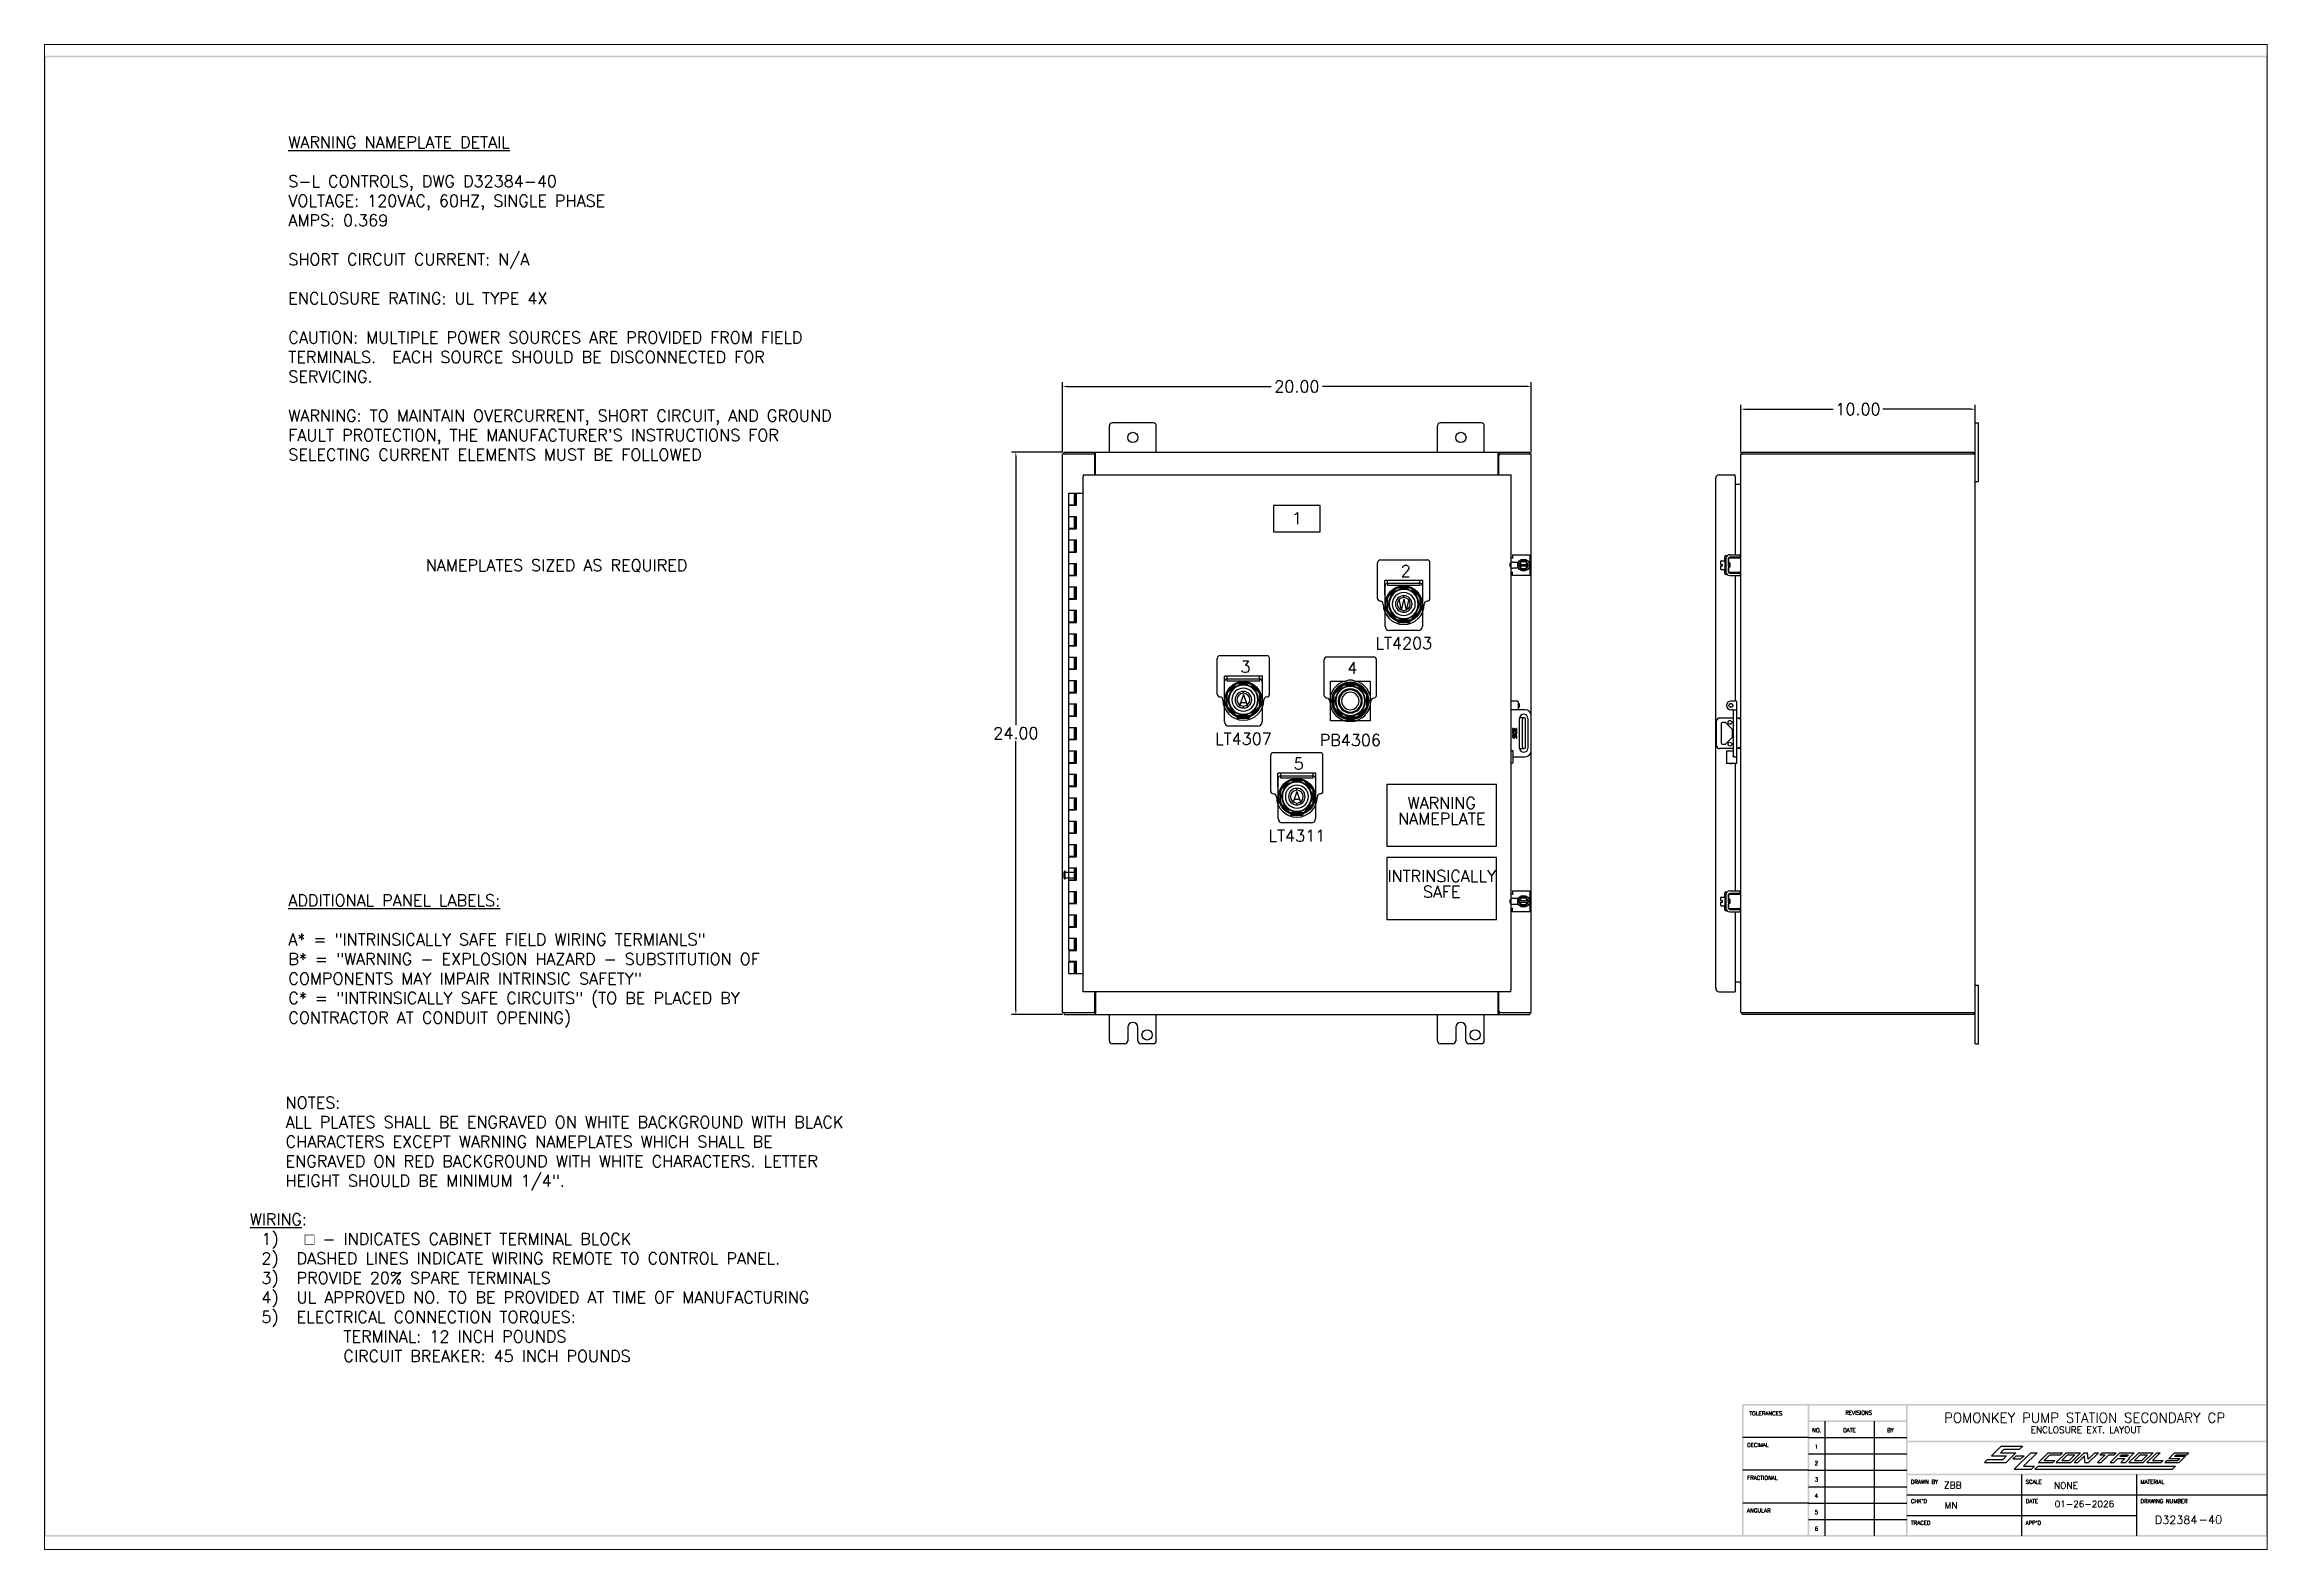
# Paper-space layout 'Layout1' of a CAD drawing. Header units: inches. Extents: x 0.31 to 9.8, y 0.76 to 7.19.
# The model-space entities are those that its viewports show. They can reach past a viewport. Long polylines and large blocks are cut down to what shows.
import ezdxf
from ezdxf.enums import TextEntityAlignment as Align

# ---------------------------------------------------------------- set-up
doc = ezdxf.new("R2010")
doc.units = ezdxf.units.IN
doc.header["$MEASUREMENT"] = 0
for name, color, linetype in [('PNPD', 7, 'Continuous'), ('PNPG', 72, 'Continuous'), ('PRTG', 130, 'Continuous'), ('PSYMS', 7, 'Continuous'), ('PTAG', 150, 'Continuous')]:
    doc.layers.add(name, color=color, linetype=linetype)
doc.layers.add('VIEWPORTS', color=10, linetype='Continuous', plot=False)
doc.styles.add('ROMANS', font='ROMANS')
doc.styles.get("Standard").update_dxf_attribs({"font": 'romans.shx'})
doc.styles.add('WD', font='romans.shx')
doc.dimstyles.get("Standard").update_dxf_attribs({"dimtxt": 0.18, "dimasz": 0.18, "dimexe": 0.18, "dimexo": 0.0625, "dimgap": 0.09, "dimtad": 0, "dimtih": 1, "dimtoh": 1, "dimdec": 4, "dimzin": 0, "dimdsep": 46, "dimtxsty": 'Standard', "dimcen": 0.09, "dimadec": 0, "dimazin": 0, "dimtfac": 1, "dimtdec": 4, "dimtofl": 0, "dimtmove": 0, "dimatfit": 3, "dimfxl": 1, "dimtolj": 1, "dimtzin": 0, "dimarcsym": 0})

psp = doc.layouts.get("Layout1")

msp = doc.modelspace()

# ---------------------------------------------------------------- texts
at = {"char_height": 0.5, "attachment_point": 1}
for s, insert, width in [("{\\LWARNING NAMEPLATE DETAIL\\P\\P\\pxt25;}S-L CONTROLS, DWG D32384-40\\P\\ptz;VOLTAGE: 120VAC, 60HZ, SINGLE PHASE\\PAMPS: 0.369\\P\\PSHORT CIRCUIT CURRENT: N/A\\P\\PENCLOSURE RATING: UL TYPE 4X\\P\\PCAUTION: MULTIPLE POWER SOURCES ARE PROVIDED FROM FIELD TERMINALS.  EACH SOURCE SHOULD BE DISCONNECTED FOR SERVICING.\\P\\PWARNING: TO MAINTAIN OVERCURRENT, SHORT CIRCUIT, AND GROUND FAULT PROTECTION, THE MANUFACTURER'S INSTRUCTIONS FOR SELECTING CURRENT ELEMENTS MUST BE FOLLOWED", (-25.848, 44.69), 25.54569), ('\\A1;NOTES:\\PALL PLATES SHALL BE ENGRAVED ON WHITE BACKGROUND WITH BLACK CHARACTERS EXCEPT WARNING NAMEPLATES WHICH SHALL BE ENGRAVED ON RED BACKGROUND WITH WHITE CHARACTERS. LETTER HEIGHT SHOULD BE MINIMUM 1/4".', (-25.963, 3.698), 26.06783), ('\\A1;{\\LWIRING}:\\P\\pxi-3,l4,t4;{\\A0;1)^I \\fArial|b0|i0|c0|p34;□\\Fromans|c0; - INDICATES CABINET TERMINAL BLOCK\\P}2)^IDASHED LINES INDICATE WIRING REMOTE TO CONTROL PANEL.\\P3)^IPROVIDE 20% SPARE TERMINALS\\P4)^IUL APPROVED NO. TO BE PROVIDED AT TIME OF MANUFACTURING\\P5)^IELECTRICAL CONNECTION TORQUES:\\P\\pi0,l0,tz;^I^ITERMINAL: 12 INCH POUNDS\\P^I^ICIRCUIT BREAKER: 45 INCH POUNDS', (-27.494, -1.283), 31.97953)]:
    msp.add_mtext(s, dxfattribs=dict(at, insert=insert, width=width))
for s, width, insert in [('\\W1.00;2', 0.97736, (21.625, 26.388)), ('\\W1.00;3', 0.97736, (14.782, 22.304)), ('\\W1.00;4', 0.97736, (19.344, 22.251)), ('\\W1.00;5', 0.97736, (17.063, 18.167)), ('{\\LADDITIONAL PANEL LABELS:\\P}\\PA* = "INTRINSICALLY SAFE FIELD WIRING TERMIANLS"\\PB* = "WARNING - EXPLOSION HAZARD - SUBSTITUTION OF COMPONENTS MAY IMPAIR INTRINSIC SAFETY"\\PC* = "INTRINSICALLY SAFE CIRCUITS" (TO BE PLACED BY CONTRACTOR AT CONDUIT OPENING)', 25.3113, (-25.848, 12.329))]:
    msp.add_mtext_dynamic_manual_height_columns(s, width=width, gutter_width=0.5, heights=[0], dxfattribs=dict(at, insert=insert))
at = {"layer": 'PSYMS', "insert": (-19.985, 26.633), "char_height": 0.5, "attachment_point": 1}
msp.add_mtext_dynamic_manual_height_columns('NAMEPLATES SIZED AS REQUIRED', width=25.27593, gutter_width=5, heights=[0], dxfattribs=at)

# ---------------------------------------------------------------- blocks, each defined once
blk = doc.blocks.new('LOGO')
at = {"color": 4}
for p, q in [((1.288, 0.284), (1.438, 0.432)), ((1.43, 0.331), (1.485, 0.386)), ((1.438, 0.432), (1.766, 0.432)), ((1.485, 0.386), (1.718, 0.386)), ((1.718, 0.386), (1.766, 0.432)), ((1.185, 0.182), (1.232, 0.229)), ((1.185, 0.182), (1.513, 0.182)), ((1.232, 0.229), (1.466, 0.229)), ((1.288, 0.284), (1.521, 0.284)), ((1.43, 0.331), (1.663, 0.331)), ((1.466, 0.229), (1.521, 0.284)), ((1.513, 0.182), (1.663, 0.331)), ((1.617, 0.237), (1.665, 0.284)), ((1.617, 0.237), (1.74, 0.237)), ((1.638, 0.081), (1.891, 0.331)), ((1.638, 0.081), (1.898, 0.081)), ((1.665, 0.284), (1.788, 0.284)), ((1.74, 0.237), (1.788, 0.284)), ((1.78, 0.128), (1.986, 0.331)), ((1.78, 0.128), (1.946, 0.128)), ((1.891, 0.331), (1.986, 0.331)), ((1.898, 0.081), (1.946, 0.128)), ((1.953, 0.081), (2, 0.128)), ((1.953, 0.081), (4.049, 0.081)), ((2, 0.128), (2.176, 0.128)), ((2.169, 0.128), (4.097, 0.128)), ((4.049, 0.081), (4.097, 0.128))]:
    blk.add_line(p, q, dxfattribs=at)
at = {"color": 6}
for p, q in [((2.005, 0.182), (2.155, 0.331)), ((2.005, 0.182), (2.224, 0.182)), ((2.092, 0.214), (2.179, 0.3)), ((2.092, 0.214), (2.256, 0.214)), ((2.155, 0.331), (2.374, 0.331)), ((2.179, 0.3), (2.343, 0.3)), ((2.224, 0.182), (2.256, 0.214)), ((2.279, 0.182), (2.429, 0.331)), ((2.279, 0.182), (2.498, 0.182)), ((2.343, 0.3), (2.374, 0.331)), ((2.365, 0.214), (2.452, 0.3)), ((2.365, 0.214), (2.475, 0.214)), ((2.429, 0.331), (2.648, 0.331)), ((2.452, 0.3), (2.561, 0.3)), ((2.475, 0.214), (2.561, 0.3)), ((2.498, 0.182), (2.648, 0.331)), ((2.552, 0.182), (2.702, 0.331)), ((2.552, 0.182), (2.607, 0.182)), ((2.607, 0.182), (2.707, 0.282)), ((2.702, 0.331), (2.757, 0.331)), ((2.716, 0.182), (2.707, 0.282)), ((2.716, 0.182), (2.771, 0.182)), ((2.766, 0.232), (2.757, 0.331)), ((2.766, 0.232), (2.866, 0.331)), ((2.771, 0.182), (2.921, 0.331)), ((2.866, 0.331), (2.921, 0.331)), ((2.908, 0.182), (3.026, 0.3)), ((2.908, 0.182), (2.962, 0.182)), ((2.944, 0.3), (2.976, 0.331)), ((2.944, 0.3), (3.026, 0.3)), ((2.962, 0.182), (3.081, 0.3)), ((2.976, 0.331), (3.194, 0.331)), ((3.081, 0.3), (3.163, 0.3)), ((3.099, 0.182), (3.249, 0.331)), ((3.099, 0.182), (3.154, 0.182)), ((3.154, 0.182), (3.217, 0.245)), ((3.163, 0.3), (3.194, 0.331)), ((3.217, 0.245), (3.326, 0.245)), ((3.249, 0.331), (3.468, 0.331)), ((3.249, 0.276), (3.272, 0.3)), ((3.249, 0.276), (3.358, 0.276)), ((3.263, 0.182), (3.326, 0.245)), ((3.263, 0.182), (3.332, 0.182)), ((3.272, 0.3), (3.382, 0.3)), ((3.332, 0.182), (3.395, 0.245)), ((3.358, 0.276), (3.382, 0.3)), ((3.381, 0.245), (3.468, 0.331)), ((3.381, 0.245), (3.395, 0.245)), ((3.386, 0.182), (3.536, 0.331)), ((3.386, 0.182), (3.605, 0.182)), ((3.473, 0.214), (3.559, 0.3)), ((3.473, 0.214), (3.582, 0.214)), ((3.536, 0.331), (3.755, 0.331)), ((3.559, 0.3), (3.669, 0.3)), ((3.582, 0.214), (3.669, 0.3)), ((3.605, 0.182), (3.755, 0.331)), ((3.66, 0.182), (3.81, 0.331)), ((3.66, 0.182), (3.878, 0.182)), ((3.746, 0.214), (3.864, 0.331)), ((3.746, 0.214), (3.91, 0.214)), ((3.81, 0.331), (3.864, 0.331)), ((3.878, 0.182), (3.91, 0.214)), ((3.933, 0.182), (3.965, 0.214)), ((3.933, 0.182), (4.152, 0.182)), ((3.965, 0.214), (4.129, 0.214)), ((3.996, 0.245), (4.083, 0.331)), ((3.996, 0.245), (4.16, 0.245)), ((4.037, 0.245), (4.147, 0.245)), ((4.083, 0.331), (4.302, 0.331)), ((4.083, 0.276), (4.106, 0.3)), ((4.083, 0.276), (4.178, 0.276)), ((4.083, 0.276), (4.247, 0.276)), ((4.106, 0.3), (4.27, 0.3)), ((4.129, 0.214), (4.16, 0.245)), ((4.152, 0.182), (4.247, 0.276)), ((4.27, 0.3), (4.302, 0.331))]:
    blk.add_line(p, q, dxfattribs=at)
blk = doc.blocks.new('S&L Title Block V2')
at = {"color": 2}
for p, q in [((27.15, 1.763), (27.15, 0.012)), ((27.9, 1.763), (27.9, 0.012)), ((26.9, 1.513), (25.9, 1.513)), ((26.9, 1.513), (28.4, 1.513)), ((26.9, 1.263), (28.4, 1.263)), ((26.9, 1.013), (25.9, 1.013)), ((26.9, 1.013), (28.4, 1.013)), ((26.9, 0.763), (28.4, 0.763)), ((30.15, 0.95), (30.15, 0.012)), ((31.9, 0.95), (31.9, 0.012)), ((26.9, 0.513), (25.9, 0.513)), ((26.9, 0.513), (28.4, 0.513)), ((28.4, 0.638), (33.9, 0.638)), ((26.9, 0.263), (28.4, 0.263)), ((28.4, 0.325), (31.9, 0.325)), ((28.4, 0.012), (28.4, 0.012))]:
    blk.add_line(p, q, dxfattribs=at)
for points in [[(0, 22.587), (0.025, 22.562), (33.9, 22.587), (33.875, 22.562)], [(0, 0), (0.025, 0.025), (0, 22.587), (0.025, 22.562)], [(33.9, 22.587), (33.875, 22.562), (33.9, 0.012), (33.875, 0.012)], [(25.887, 2.025), (25.912, 2), (33.9, 2.025), (33.9, 2)], [(25.887, 0.012), (25.912, 0.012), (25.887, 2.013), (25.912, 2.013)], [(26.887, 0.012), (26.912, 0.012), (26.887, 2.013), (26.912, 2.013)], [(26.9, 1.775), (26.9, 1.75), (28.4, 1.775), (28.4, 1.75)], [(28.387, 0.012), (28.412, 0.012), (28.387, 2.013), (28.412, 2.013)], [(28.4, 1.463), (28.4, 1.438), (33.9, 1.463), (33.9, 1.438)], [(28.4, 0.963), (28.4, 0.938), (33.9, 0.963), (33.9, 0.938)], [(33.888, 0), (33.888, 0.025), (0, 0), (0.025, 0.025)]]:
    blk.add_trace(points, dxfattribs=at)
at = {"color": 2, "linetype": 'Continuous'}
blk.add_blockref('LOGO', (28.4, 0.95), dxfattribs=at)
at = {"color": 2, "style": 'ROMANS'}
for s, p in [('TOLERANCES', (26.249, 1.851)), ('REVISIONS', (27.665, 1.861)), ('NO.', (27.025, 1.593)), ('DATE', (27.525, 1.593)), ('BY', (28.15, 1.593))]:
    blk.add_text(s, height=0.06, dxfattribs=at).set_placement(p, align=Align.CENTER)
for s, p in [('DECIMAL', (25.964, 1.369)), ('1', (26.995, 1.343)), ('2', (26.995, 1.093)), ('FRACTIONAL', (25.964, 0.869)), ('3', (26.995, 0.843)), ('DRAWN BY', (28.462, 0.806)), ('SCALE', (30.212, 0.806)), ('MATERIAL', (31.962, 0.806)), ('ANGULAR', (25.964, 0.369)), ('4', (26.995, 0.593)), ('5', (26.995, 0.343)), ("CHK'D", (28.462, 0.513)), ('DATE', (30.212, 0.513)), ('DRAWING NUMBER', (31.962, 0.513)), ('6', (26.995, 0.093)), ('TRACED', (28.462, 0.181)), ("APP'D", (30.212, 0.181))]:
    blk.add_text(s, height=0.06, dxfattribs=at).set_placement(p)
blk.add_text('-', height=0.125).set_placement((32.921, 0.2), align=Align.CENTER)
for tag, height, p in [('TITLE#1', 0.15, (31.11, 1.739)), ('TITLE#2', 0.1, (31.129, 1.58)), ('REV1_DATE', 0.1, (27.51, 1.338)), ('REV1_BY', 0.1, (28.165, 1.338)), ('REV2_DATE', 0.1, (27.513, 1.086)), ('REV2_BY', 0.1, (28.165, 1.086)), ('REV3_DATE', 0.1, (27.505, 0.842)), ('REV4_DATE', 0.1, (27.513, 0.59)), ('REV3_BY', 0.1, (28.165, 0.842)), ('REV4_BY', 0.1, (28.165, 0.589)), ('REV5_DATE', 0.1, (27.512, 0.321)), ('REV5_BY', 0.1, (28.165, 0.319)), ('REV6_DATE', 0.1, (27.512, 0.094)), ('REV6_BY', 0.1, (28.165, 0.097))]:
    blk.add_attdef(tag, text='', height=height).set_placement(p, align=Align.CENTER)
for tag, p, height in [('DRAWNBY', (28.968, 0.735), 0.1), ('SCALE', (30.644, 0.731), 0.1), ('CHKBY', (28.975, 0.429), 0.1), ('DATE', (30.653, 0.449), 0.1), ('SH#', (32.993, 0.197), 0.125)]:
    blk.add_attdef(tag, p, '', height=height)
blk.add_attdef('JOB#', text='', height=0.125).set_placement((32.83, 0.195), align=Align.RIGHT)
at = {"flags": 9}
blk.add_attdef('WD_TB', (0, 0), '', height=0.1, dxfattribs=at)
blk = doc.blocks.new('RIGHT SIDE')
for p, q in [((40.891, 1.027), (40.891, 27.527)), ((40.891, 27.527), (41.026, 27.527)), ((41.026, 25.027), (41.026, 27.527)), ((30.891, 21.764), (30.891, 26.202)), ((30.891, 26.202), (40.891, 26.202)), ((30.954, 26.202), (30.954, 26.277)), ((30.954, 26.277), (40.828, 26.277)), ((40.828, 26.202), (40.828, 26.277)), ((29.818, 3.39), (29.818, 25.163)), ((29.963, 25.308), (30.643, 25.308)), ((30.643, 25.233), (30.628, 25.233)), ((30.643, 25.233), (30.643, 25.308)), ((30.643, 25.218), (30.643, 21.898)), ((30.643, 24.902), (30.821, 24.902)), ((40.891, 25.027), (41.026, 25.027)), ((30.252, 21.858), (30.308, 21.858)), ((30.418, 21.898), (30.858, 21.898)), ((30.858, 21.794), (30.858, 21.898)), ((30.039, 21.486), (30.039, 21.622)), ((30.039, 21.486), (30.107, 21.486)), ((30.039, 21.272), (30.039, 21.418)), ((30.039, 21.418), (30.107, 21.418)), ((30.049, 21.632), (30.214, 21.632)), ((30.049, 21.262), (30.214, 21.262)), ((30.107, 21.418), (30.107, 21.486)), ((30.202, 21.632), (30.202, 21.808)), ((30.202, 21.096), (30.202, 21.262)), ((30.214, 21.695), (30.214, 21.208)), ((30.224, 21.705), (30.244, 21.705)), ((30.224, 21.198), (30.244, 21.198)), ((30.308, 21.046), (30.252, 21.046)), ((30.254, 21.766), (30.254, 21.138)), ((30.254, 21.766), (30.257, 21.766)), ((30.254, 21.138), (30.257, 21.138)), ((30.358, 21.742), (30.358, 21.57)), ((30.358, 21.734), (30.358, 21.169)), ((30.362, 21.563), (30.358, 21.571)), ((30.358, 21.362), (30.365, 21.351)), ((30.358, 21.361), (30.358, 21.162)), ((30.362, 21.569), (30.362, 21.754)), ((30.362, 21.149), (30.362, 21.334)), ((30.365, 21.475), (30.364, 21.496)), ((30.368, 21.422), (30.365, 21.475)), ((30.37, 21.401), (30.368, 21.422)), ((30.372, 21.764), (30.891, 21.764)), ((30.422, 21.544), (30.372, 21.544)), ((30.422, 21.359), (30.372, 21.359)), ((30.891, 21.139), (30.372, 21.139)), ((30.38, 21.532), (30.373, 21.544)), ((30.385, 21.544), (30.379, 21.535)), ((30.39, 21.464), (30.389, 21.48)), ((30.393, 21.44), (30.39, 21.464)), ((30.394, 21.424), (30.393, 21.44)), ((30.398, 21.359), (30.404, 21.369)), ((30.403, 21.371), (30.41, 21.359)), ((30.415, 21.475), (30.414, 21.496)), ((30.418, 21.432), (30.415, 21.475)), ((30.858, 21.794), (30.418, 21.794)), ((30.419, 21.411), (30.418, 21.432)), ((30.418, 21.109), (30.858, 21.109)), ((30.418, 21.005), (30.858, 21.005)), ((30.422, 21.544), (30.422, 21.359)), ((30.643, 21.794), (30.643, 21.764)), ((30.643, 21.139), (30.643, 21.109)), ((30.643, 21.005), (30.643, 15.652)), ((30.819, 21.147), (30.811, 21.149)), ((30.858, 21.109), (30.858, 21.005)), ((30.891, 21.139), (30.891, 21.764)), ((30.891, 7.414), (30.891, 21.139)), ((30.686, 15.652), (30.466, 15.652)), ((30.546, 15.277), (30.466, 15.277)), ((30.576, 13.307), (30.576, 15.247)), ((30.606, 15.277), (30.686, 15.277)), ((30.716, 12.989), (30.716, 15.622)), ((29.855, 13.746), (29.855, 14.808)), ((29.98, 14.933), (30.576, 14.933)), ((30.046, 14.679), (30.046, 13.874)), ((30.208, 14.742), (30.109, 14.742)), ((30.518, 14.458), (30.252, 14.724)), ((30.536, 14.14), (30.536, 14.413)), ((30.716, 14.933), (30.891, 14.933)), ((30.81, 14.883), (30.798, 14.873)), ((30.576, 13.621), (29.98, 13.621)), ((30.109, 13.812), (30.208, 13.812)), ((30.252, 13.83), (30.518, 14.096)), ((30.278, 13.527), (30.278, 12.989)), ((30.278, 13.527), (30.576, 13.527)), ((30.891, 13.621), (30.716, 13.621)), ((30.716, 12.989), (30.278, 12.989)), ((30.598, 13.277), (30.686, 13.277)), ((30.643, 12.989), (30.643, 7.548)), ((30.039, 7.136), (30.039, 7.272)), ((30.039, 7.136), (30.107, 7.136)), ((30.039, 7.068), (30.107, 7.068)), ((30.039, 6.922), (30.039, 7.068)), ((30.049, 7.282), (30.214, 7.282)), ((30.049, 6.912), (30.214, 6.912)), ((30.107, 7.068), (30.107, 7.136)), ((30.202, 7.282), (30.202, 7.458)), ((30.202, 6.746), (30.202, 6.912)), ((30.214, 7.345), (30.214, 6.858)), ((30.224, 7.355), (30.244, 7.355)), ((30.224, 6.848), (30.244, 6.848)), ((30.252, 7.508), (30.308, 7.508)), ((30.308, 6.696), (30.252, 6.696)), ((30.254, 7.416), (30.257, 7.416)), ((30.254, 7.416), (30.254, 6.788)), ((30.254, 6.788), (30.257, 6.788)), ((30.358, 7.392), (30.358, 7.22)), ((30.358, 7.384), (30.358, 6.819)), ((30.362, 7.213), (30.358, 7.221)), ((30.358, 7.012), (30.365, 7.001)), ((30.358, 7.011), (30.358, 6.812)), ((30.362, 7.219), (30.362, 7.404)), ((30.362, 6.799), (30.362, 6.984)), ((30.365, 7.125), (30.364, 7.146)), ((30.368, 7.072), (30.365, 7.125)), ((30.37, 7.051), (30.368, 7.072)), ((30.372, 7.414), (30.891, 7.414)), ((30.422, 7.194), (30.372, 7.194)), ((30.422, 7.009), (30.372, 7.009)), ((30.891, 6.789), (30.372, 6.789)), ((30.38, 7.182), (30.373, 7.194)), ((30.385, 7.194), (30.379, 7.185)), ((30.39, 7.114), (30.389, 7.13)), ((30.393, 7.09), (30.39, 7.114)), ((30.394, 7.074), (30.393, 7.09)), ((30.398, 7.009), (30.404, 7.019)), ((30.403, 7.021), (30.41, 7.009)), ((30.415, 7.125), (30.414, 7.146)), ((30.418, 7.082), (30.415, 7.125)), ((30.418, 7.548), (30.858, 7.548)), ((30.858, 7.444), (30.418, 7.444)), ((30.419, 7.061), (30.418, 7.082)), ((30.418, 6.759), (30.858, 6.759)), ((30.418, 6.655), (30.858, 6.655)), ((30.422, 7.194), (30.422, 7.009)), ((30.643, 7.444), (30.643, 7.414)), ((30.643, 6.789), (30.643, 6.759)), ((30.643, 6.655), (30.643, 3.336)), ((30.819, 6.797), (30.811, 6.799)), ((30.858, 7.444), (30.858, 7.548)), ((30.858, 6.759), (30.858, 6.655)), ((30.891, 6.789), (30.891, 7.414)), ((30.891, 2.352), (30.891, 6.789)), ((29.963, 3.245), (30.643, 3.245)), ((30.628, 3.32), (30.643, 3.32)), ((30.821, 3.652), (30.643, 3.652)), ((30.643, 3.32), (30.643, 3.245)), ((40.891, 3.527), (41.026, 3.527)), ((41.026, 1.027), (41.026, 3.527)), ((30.891, 2.352), (40.891, 2.352)), ((30.942, 2.3), (30.944, 2.293)), ((40.828, 2.277), (30.954, 2.277)), ((40.828, 2.352), (40.828, 2.277)), ((40.891, 1.027), (41.026, 1.027))]:
    blk.add_line(p, q)
for points in [[(30.933, 26.234), (30.934, 26.235), (30.935, 26.236), (30.936, 26.238), (30.937, 26.24), (30.938, 26.242), (30.939, 26.244), (30.94, 26.246), (30.941, 26.249), (30.942, 26.251), (30.942, 26.253), (30.944, 26.26)], [(30.944, 26.26), (30.945, 26.263), (30.945, 26.265), (30.946, 26.266), (30.947, 26.268), (30.947, 26.27), (30.948, 26.271), (30.948, 26.272), (30.949, 26.274), (30.95, 26.274), (30.951, 26.275), (30.951, 26.276), (30.952, 26.276), (30.953, 26.277), (30.954, 26.277), (30.954, 26.277)], [(30.364, 21.496), (30.363, 21.506), (30.362, 21.516), (30.361, 21.525), (30.361, 21.534), (30.36, 21.541), (30.359, 21.549), (30.359, 21.555), (30.358, 21.561), (30.358, 21.561)], [(30.362, 21.569), (30.362, 21.567), (30.362, 21.566), (30.362, 21.564), (30.362, 21.563), (30.363, 21.561), (30.363, 21.56), (30.363, 21.558), (30.363, 21.557), (30.364, 21.556), (30.364, 21.555), (30.364, 21.553), (30.365, 21.552), (30.365, 21.551), (30.366, 21.55), (30.366, 21.549), (30.367, 21.548), (30.367, 21.548), (30.368, 21.547), (30.368, 21.546), (30.369, 21.546), (30.37, 21.545), (30.37, 21.545), (30.371, 21.544), (30.372, 21.544)], [(30.372, 21.359), (30.371, 21.359), (30.37, 21.359), (30.37, 21.359), (30.369, 21.358), (30.368, 21.358), (30.368, 21.357), (30.367, 21.356), (30.367, 21.355), (30.366, 21.354), (30.366, 21.354), (30.365, 21.353), (30.365, 21.352), (30.365, 21.35), (30.364, 21.349), (30.364, 21.348), (30.363, 21.347), (30.363, 21.346), (30.363, 21.344), (30.363, 21.343), (30.362, 21.341), (30.362, 21.34), (30.362, 21.338), (30.362, 21.336), (30.362, 21.334)], [(30.373, 21.359), (30.373, 21.365), (30.372, 21.373), (30.371, 21.382), (30.37, 21.392), (30.37, 21.401)], [(30.389, 21.48), (30.388, 21.487), (30.387, 21.495), (30.386, 21.501), (30.385, 21.507), (30.385, 21.513), (30.384, 21.518), (30.383, 21.523), (30.382, 21.526), (30.382, 21.529), (30.381, 21.531), (30.38, 21.532)], [(30.403, 21.371), (30.402, 21.372), (30.401, 21.375), (30.401, 21.378), (30.4, 21.381), (30.399, 21.386), (30.398, 21.391), (30.397, 21.397), (30.397, 21.403), (30.396, 21.409), (30.395, 21.417), (30.394, 21.424)], [(30.414, 21.496), (30.413, 21.506), (30.412, 21.516), (30.411, 21.525), (30.411, 21.534), (30.41, 21.542), (30.41, 21.544)], [(30.422, 21.372), (30.422, 21.373), (30.421, 21.382), (30.42, 21.391), (30.42, 21.401), (30.419, 21.411)], [(30.811, 21.754), (30.819, 21.757), (30.822, 21.758), (30.825, 21.759), (30.828, 21.76), (30.831, 21.761), (30.834, 21.762), (30.837, 21.762), (30.839, 21.763), (30.842, 21.763), (30.844, 21.764), (30.846, 21.764), (30.848, 21.764), (30.85, 21.764)], [(30.85, 21.139), (30.848, 21.139), (30.846, 21.14), (30.844, 21.14), (30.842, 21.14), (30.839, 21.141), (30.837, 21.141), (30.834, 21.142), (30.831, 21.143), (30.828, 21.144), (30.825, 21.145), (30.822, 21.146), (30.819, 21.147)], [(30.885, 14.933), (30.882, 14.932), (30.878, 14.931), (30.873, 14.929), (30.869, 14.926), (30.864, 14.923), (30.858, 14.919), (30.853, 14.915), (30.847, 14.911), (30.841, 14.907), (30.835, 14.902), (30.829, 14.898), (30.823, 14.893), (30.816, 14.888), (30.81, 14.883)], [(30.278, 13.527), (30.279, 13.527), (30.279, 13.526), (30.28, 13.525), (30.3, 13.506)], [(30.3, 13.506), (30.304, 13.501), (30.308, 13.497)], [(30.546, 13.307), (30.553, 13.3), (30.559, 13.294), (30.566, 13.289), (30.572, 13.285), (30.579, 13.281), (30.585, 13.279), (30.592, 13.277), (30.598, 13.277)], [(30.816, 13.666), (30.804, 13.676), (30.798, 13.681)], [(30.885, 13.621), (30.882, 13.621), (30.878, 13.623), (30.873, 13.625), (30.869, 13.627), (30.864, 13.631), (30.858, 13.634), (30.853, 13.638), (30.847, 13.642), (30.841, 13.647), (30.835, 13.651), (30.829, 13.656), (30.823, 13.661), (30.816, 13.666)], [(30.278, 12.989), (30.279, 12.99), (30.279, 12.99), (30.28, 12.991), (30.3, 13.011)], [(30.3, 13.011), (30.304, 13.015), (30.308, 13.019)], [(30.695, 13.011), (30.69, 13.015), (30.686, 13.019)], [(30.716, 12.989), (30.716, 12.99), (30.715, 12.99), (30.714, 12.991), (30.695, 13.011)], [(30.364, 7.146), (30.363, 7.156), (30.362, 7.166), (30.361, 7.175), (30.361, 7.184), (30.36, 7.191), (30.359, 7.199), (30.359, 7.205), (30.358, 7.211), (30.358, 7.211)], [(30.362, 7.219), (30.362, 7.217), (30.362, 7.216), (30.362, 7.214), (30.362, 7.213), (30.363, 7.211), (30.363, 7.21), (30.363, 7.208), (30.363, 7.207), (30.364, 7.206), (30.364, 7.205), (30.364, 7.203), (30.365, 7.202), (30.365, 7.201), (30.366, 7.2), (30.366, 7.199), (30.367, 7.198), (30.367, 7.198), (30.368, 7.197), (30.368, 7.196), (30.369, 7.196), (30.37, 7.195), (30.37, 7.195), (30.371, 7.194), (30.372, 7.194)], [(30.372, 7.009), (30.371, 7.009), (30.37, 7.009), (30.37, 7.009), (30.369, 7.008), (30.368, 7.008), (30.368, 7.007), (30.367, 7.006), (30.367, 7.005), (30.366, 7.004), (30.366, 7.004), (30.365, 7.003), (30.365, 7.002), (30.365, 7), (30.364, 6.999), (30.364, 6.998), (30.363, 6.997), (30.363, 6.996), (30.363, 6.994), (30.363, 6.993), (30.362, 6.991), (30.362, 6.99), (30.362, 6.988), (30.362, 6.986), (30.362, 6.984)], [(30.373, 7.009), (30.373, 7.015), (30.372, 7.023), (30.371, 7.032), (30.37, 7.042), (30.37, 7.051)], [(30.389, 7.13), (30.388, 7.137), (30.387, 7.145), (30.386, 7.151), (30.385, 7.157), (30.385, 7.163), (30.384, 7.168), (30.383, 7.173), (30.382, 7.176), (30.382, 7.179), (30.381, 7.181), (30.38, 7.182)], [(30.403, 7.021), (30.402, 7.022), (30.401, 7.025), (30.401, 7.028), (30.4, 7.031), (30.399, 7.036), (30.398, 7.041), (30.397, 7.047), (30.397, 7.053), (30.396, 7.059), (30.395, 7.067), (30.394, 7.074)], [(30.414, 7.146), (30.413, 7.156), (30.412, 7.166), (30.411, 7.175), (30.411, 7.184), (30.41, 7.192), (30.41, 7.194)], [(30.422, 7.022), (30.422, 7.023), (30.421, 7.032), (30.42, 7.041), (30.42, 7.051), (30.419, 7.061)], [(30.811, 7.404), (30.819, 7.407), (30.822, 7.408), (30.825, 7.409), (30.828, 7.41), (30.831, 7.411), (30.834, 7.412), (30.837, 7.412), (30.839, 7.413), (30.842, 7.413), (30.844, 7.414), (30.846, 7.414), (30.848, 7.414), (30.85, 7.414)], [(30.85, 6.789), (30.848, 6.789), (30.846, 6.79), (30.844, 6.79), (30.842, 6.79), (30.839, 6.791), (30.837, 6.791), (30.834, 6.792), (30.831, 6.793), (30.828, 6.794), (30.825, 6.795), (30.822, 6.796), (30.819, 6.797)], [(30.933, 2.32), (30.934, 2.319), (30.935, 2.317), (30.936, 2.316), (30.937, 2.314), (30.938, 2.312), (30.939, 2.31), (30.94, 2.307), (30.941, 2.305), (30.942, 2.303), (30.942, 2.3)], [(30.944, 2.293), (30.945, 2.291), (30.945, 2.289), (30.946, 2.287), (30.947, 2.286), (30.947, 2.284), (30.948, 2.282), (30.948, 2.281), (30.949, 2.28), (30.95, 2.279), (30.951, 2.278), (30.951, 2.278), (30.952, 2.277), (30.953, 2.277), (30.954, 2.277), (30.954, 2.277)]]:
    blk.add_lwpolyline(points)
for centre, radius in [((30.466, 15.464), 0.085), ((30.466, 15.464), 0.08), ((30.427, 14.742), 0.08), ((30.427, 13.812), 0.08)]:
    blk.add_circle(centre, radius)
for centre, radius, start, end in [((31.036, 26.132), 0.145, 135.39862, 151.12632), ((29.963, 25.163), 0.145, 90, 180), ((30.628, 25.218), 0.0156, 0, 90), ((30.821, 24.972), 0.07, 270, 0), ((30.252, 21.808), 0.05, 90, 180), ((30.418, 21.734), 0.164, 90, 180), ((30.308, 21.808), 0.05, 87.75493, 90), ((30.049, 21.622), 0.01, 90, 180), ((30.049, 21.272), 0.01, 180, 270), ((30.252, 21.096), 0.05, 180, 270), ((30.224, 21.695), 0.01, 90, 180), ((30.224, 21.208), 0.01, 180, 270), ((30.244, 21.695), 0.01, 0, 90), ((30.244, 21.208), 0.01, 270, 0), ((30.418, 21.169), 0.164, 180, 270), ((30.308, 21.096), 0.05, 270, 272.24507), ((30.418, 21.734), 0.06, 90, 180), ((30.418, 21.169), 0.06, 180, 270), ((30.372, 21.754), 0.01, 90, 144.8477), ((30.372, 21.149), 0.01, 214.84384, 270), ((30.466, 15.464), 0.188, 90, 270), ((30.546, 15.247), 0.03, 359.99872, 89.99336), ((30.606, 15.247), 0.03, 90, 180), ((30.686, 15.622), 0.03, 0, 90), ((30.686, 15.247), 0.03, 0, 90), ((29.98, 14.808), 0.125, 90, 180), ((30.109, 14.679), 0.0625, 90, 180), ((30.208, 14.679), 0.0625, 45, 90), ((30.474, 14.413), 0.0625, 0, 45), ((29.98, 13.746), 0.125, 180, 270), ((30.109, 13.874), 0.0625, 180, 270), ((30.208, 13.874), 0.0625, 270, 315), ((30.474, 14.14), 0.0625, 315, 0), ((30.606, 13.307), 0.03, 180, 270), ((30.686, 13.307), 0.03, 270, 0), ((30.466, 13.089), 0.109, 246.59899, 293.40101), ((30.049, 7.272), 0.01, 90, 180), ((30.049, 6.922), 0.01, 180, 270), ((30.252, 7.458), 0.05, 90, 180), ((30.252, 6.746), 0.05, 180, 270), ((30.224, 7.345), 0.01, 90, 180), ((30.224, 6.858), 0.01, 180, 270), ((30.244, 7.345), 0.01, 0, 90), ((30.244, 6.858), 0.01, 270, 0), ((30.418, 7.384), 0.164, 90, 180), ((30.418, 6.819), 0.164, 180, 270), ((30.308, 7.458), 0.05, 87.75493, 90), ((30.308, 6.746), 0.05, 270, 272.24507), ((30.418, 7.384), 0.06, 90, 180), ((30.418, 6.819), 0.06, 180, 270), ((30.372, 6.799), 0.01, 180, 189.02248), ((30.372, 7.404), 0.01, 90, 144.8477), ((30.372, 6.799), 0.01, 214.70761, 270), ((29.963, 3.39), 0.145, 180, 270), ((30.628, 3.336), 0.0156, 270, 0), ((30.821, 3.582), 0.07, 0, 90), ((31.036, 2.422), 0.145, 208.87368, 224.60138)]:
    blk.add_arc(centre, radius, start, end)
blk = doc.blocks.new('FRONT')
for p, q in [((5.818, 27.527), (4.068, 27.527)), ((19.818, 27.527), (18.068, 27.527)), ((3.943, 26.277), (3.943, 27.402)), ((5.943, 26.277), (5.943, 27.402)), ((17.943, 26.277), (17.943, 27.402)), ((19.943, 26.277), (19.943, 27.402)), ((1.943, 2.352), (1.943, 26.202)), ((1.943, 26.202), (3.258, 26.202)), ((2.006, 26.202), (2.006, 26.277)), ((2.006, 26.277), (21.88, 26.277)), ((3.258, 26.202), (3.315, 26.202)), ((3.315, 26.202), (3.315, 26.277)), ((3.318, 25.308), (3.318, 26.142)), ((3.336, 26.249), (3.333, 26.256)), ((3.345, 25.308), (3.345, 26.234)), ((20.541, 25.308), (20.541, 26.234)), ((20.568, 25.308), (20.568, 26.142)), ((20.571, 26.202), (20.571, 26.277)), ((20.571, 26.202), (20.628, 26.202)), ((20.628, 26.202), (21.943, 26.202)), ((21.88, 26.202), (21.88, 26.277)), ((21.943, 15.027), (21.943, 26.202)), ((2.818, 25.308), (2.818, 25.233)), ((2.818, 25.308), (21.068, 25.308)), ((2.818, 3.32), (2.818, 25.233)), ((21.068, 25.308), (21.068, 25.233)), ((21.068, 25.233), (21.068, 3.32)), ((2.206, 24.027), (2.206, 24.527)), ((2.206, 24.527), (2.818, 24.527)), ((2.206, 24.027), (2.491, 24.027)), ((2.206, 23.027), (2.206, 24.007)), ((2.206, 24.007), (2.535, 24.007)), ((2.268, 24.027), (2.268, 24.007)), ((2.393, 24.027), (2.393, 24.007)), ((2.456, 24.027), (2.456, 24.527)), ((2.491, 24.007), (2.491, 24.527)), ((2.524, 24.007), (2.524, 24.527)), ((2.535, 24.007), (2.535, 24.527)), ((2.206, 23.527), (2.535, 23.527)), ((2.206, 23.027), (2.491, 23.027)), ((2.206, 22.027), (2.206, 23.007)), ((2.206, 23.007), (2.535, 23.007)), ((2.268, 23.027), (2.268, 23.007)), ((2.393, 23.027), (2.393, 23.007)), ((2.456, 23.027), (2.456, 23.527)), ((2.491, 23.007), (2.491, 23.527)), ((2.524, 23.007), (2.524, 23.527)), ((2.535, 23.007), (2.535, 23.527)), ((2.206, 22.527), (2.535, 22.527)), ((2.206, 22.027), (2.491, 22.027)), ((2.206, 21.027), (2.206, 22.007)), ((2.206, 22.007), (2.535, 22.007)), ((2.268, 22.027), (2.268, 22.007)), ((2.393, 22.027), (2.393, 22.007)), ((2.456, 22.027), (2.456, 22.527)), ((2.491, 22.007), (2.491, 22.527)), ((2.524, 22.007), (2.524, 22.527)), ((2.535, 22.007), (2.535, 22.527)), ((21.149, 21.898), (21.886, 21.898)), ((21.149, 21.898), (21.149, 21.734)), ((21.886, 21.898), (21.886, 21.005)), ((2.206, 21.527), (2.535, 21.527)), ((2.206, 21.027), (2.491, 21.027)), ((2.206, 20.027), (2.206, 21.007)), ((2.206, 21.007), (2.535, 21.007)), ((2.268, 21.027), (2.268, 21.007)), ((2.393, 21.027), (2.393, 21.007)), ((2.456, 21.027), (2.456, 21.527)), ((2.491, 21.007), (2.491, 21.527)), ((2.524, 21.007), (2.524, 21.527)), ((2.535, 21.007), (2.535, 21.527)), ((21.068, 21.766), (21.149, 21.766)), ((21.149, 21.138), (21.068, 21.138)), ((21.149, 21.005), (21.149, 21.169)), ((21.886, 21.005), (21.149, 21.005)), ((21.162, 21.585), (21.405, 21.585)), ((21.405, 21.319), (21.162, 21.319)), ((21.355, 21.585), (21.355, 21.319)), ((21.42, 21.456), (21.508, 21.626)), ((21.42, 21.447), (21.508, 21.267)), ((21.434, 21.418), (21.812, 21.418)), ((21.435, 21.486), (21.811, 21.486)), ((21.529, 21.297), (21.47, 21.418)), ((21.471, 21.486), (21.531, 21.604)), ((21.725, 21.632), (21.517, 21.632)), ((21.517, 21.262), (21.725, 21.262)), ((21.523, 21.287), (21.529, 21.297)), ((21.525, 21.614), (21.531, 21.604)), ((21.701, 21.297), (21.529, 21.297)), ((21.531, 21.604), (21.707, 21.603)), ((21.771, 21.418), (21.701, 21.297)), ((21.706, 21.287), (21.701, 21.297)), ((21.713, 21.613), (21.707, 21.603)), ((21.707, 21.603), (21.772, 21.486)), ((21.827, 21.457), (21.733, 21.627)), ((21.733, 21.267), (21.827, 21.447)), ((2.206, 20.527), (2.535, 20.527)), ((2.206, 20.027), (2.491, 20.027)), ((2.206, 19.027), (2.206, 20.007)), ((2.206, 20.007), (2.535, 20.007)), ((2.268, 20.027), (2.268, 20.007)), ((2.393, 20.027), (2.393, 20.007)), ((2.456, 20.027), (2.456, 20.527)), ((2.491, 20.007), (2.491, 20.527)), ((2.524, 20.007), (2.524, 20.527)), ((2.535, 20.007), (2.535, 20.527)), ((2.206, 19.527), (2.535, 19.527)), ((2.206, 19.027), (2.491, 19.027)), ((2.206, 18.027), (2.206, 19.007)), ((2.206, 19.007), (2.535, 19.007)), ((2.268, 19.027), (2.268, 19.007)), ((2.393, 19.027), (2.393, 19.007)), ((2.456, 19.027), (2.456, 19.527)), ((2.491, 19.007), (2.491, 19.527)), ((2.524, 19.007), (2.524, 19.527)), ((2.535, 19.007), (2.535, 19.527)), ((2.206, 18.527), (2.535, 18.527)), ((2.206, 18.027), (2.491, 18.027)), ((2.268, 18.027), (2.268, 18.007)), ((2.393, 18.027), (2.393, 18.007)), ((2.456, 18.027), (2.456, 18.527)), ((2.491, 18.007), (2.491, 18.527)), ((2.524, 18.007), (2.524, 18.527)), ((2.535, 18.007), (2.535, 18.527)), ((2.206, 17.027), (2.206, 18.007)), ((2.206, 18.007), (2.535, 18.007)), ((2.206, 17.527), (2.535, 17.527)), ((2.456, 17.027), (2.456, 17.527)), ((2.491, 17.007), (2.491, 17.527)), ((2.524, 17.007), (2.524, 17.527)), ((2.535, 17.007), (2.535, 17.527)), ((2.206, 17.027), (2.491, 17.027)), ((2.206, 16.027), (2.206, 17.007)), ((2.206, 17.007), (2.535, 17.007)), ((2.206, 16.527), (2.535, 16.527)), ((2.268, 17.027), (2.268, 17.007)), ((2.393, 17.027), (2.393, 17.007)), ((2.456, 16.027), (2.456, 16.527)), ((2.491, 16.007), (2.491, 16.527)), ((2.524, 16.007), (2.524, 16.527)), ((2.535, 16.007), (2.535, 16.527)), ((2.206, 16.027), (2.491, 16.027)), ((2.206, 15.027), (2.206, 16.007)), ((2.206, 16.007), (2.535, 16.007)), ((2.206, 15.527), (2.535, 15.527)), ((2.268, 16.027), (2.268, 16.007)), ((2.393, 16.027), (2.393, 16.007)), ((2.456, 15.027), (2.456, 15.527)), ((2.491, 15.007), (2.491, 15.527)), ((2.524, 15.007), (2.524, 15.527)), ((2.535, 15.007), (2.535, 15.527)), ((21.353, 15.652), (21.068, 15.652)), ((21.353, 15.277), (21.068, 15.277)), ((21.383, 15.622), (21.383, 15.307)), ((21.383, 15.549), (21.402, 15.549)), ((21.383, 15.379), (21.402, 15.379)), ((21.402, 15.549), (21.43, 15.544)), ((21.402, 15.549), (21.402, 15.379)), ((21.402, 15.379), (21.43, 15.384)), ((21.693, 15.277), (21.413, 15.277)), ((21.43, 15.544), (21.43, 15.384)), ((2.206, 15.027), (2.491, 15.027)), ((2.206, 14.027), (2.206, 15.007)), ((2.206, 15.007), (2.535, 15.007)), ((2.206, 14.527), (2.535, 14.527)), ((2.268, 15.027), (2.268, 15.007)), ((2.393, 15.027), (2.393, 15.007)), ((2.456, 14.027), (2.456, 14.527)), ((2.491, 14.007), (2.491, 14.527)), ((2.524, 14.007), (2.524, 14.527)), ((2.535, 14.007), (2.535, 14.527)), ((21.184, 14.483), (21.147, 14.483)), ((21.147, 14.483), (21.147, 14.346)), ((21.147, 14.346), (21.303, 14.346)), ((21.189, 14.324), (21.154, 14.339)), ((21.184, 14.383), (21.184, 14.483)), ((21.222, 14.383), (21.184, 14.383)), ((21.258, 14.464), (21.222, 14.464)), ((21.222, 14.464), (21.222, 14.383)), ((21.258, 14.383), (21.258, 14.464)), ((21.297, 14.383), (21.258, 14.383)), ((21.303, 14.346), (21.286, 14.334)), ((21.334, 14.483), (21.297, 14.483)), ((21.297, 14.483), (21.297, 14.383)), ((21.323, 14.346), (21.334, 14.346)), ((21.334, 14.346), (21.334, 14.483)), ((21.443, 13.644), (21.443, 14.91)), ((21.646, 14.933), (21.445, 14.933)), ((21.566, 13.681), (21.566, 14.873)), ((21.706, 13.681), (21.706, 14.873)), ((21.803, 14.91), (21.803, 13.644)), ((21.943, 13.527), (21.943, 15.027)), ((2.206, 14.027), (2.491, 14.027)), ((2.206, 13.027), (2.206, 14.007)), ((2.206, 14.007), (2.535, 14.007)), ((2.206, 13.527), (2.535, 13.527)), ((2.268, 14.027), (2.268, 14.007)), ((2.393, 14.027), (2.393, 14.007)), ((2.456, 13.027), (2.456, 13.527)), ((2.491, 13.007), (2.491, 13.527)), ((2.524, 13.007), (2.524, 13.527)), ((2.535, 13.007), (2.535, 13.527)), ((21.128, 13.527), (21.068, 13.527)), ((21.184, 14.208), (21.147, 14.208)), ((21.147, 14.208), (21.147, 14.127)), ((21.158, 13.497), (21.158, 13.019)), ((21.184, 14.127), (21.184, 14.208)), ((21.222, 14.152), (21.222, 14.127)), ((21.258, 14.115), (21.258, 14.152)), ((21.297, 14.152), (21.297, 14.071)), ((21.297, 14.071), (21.334, 14.071)), ((21.334, 14.071), (21.334, 14.152)), ((21.445, 13.621), (21.646, 13.621)), ((21.943, 2.352), (21.943, 13.527)), ((2.206, 13.027), (2.491, 13.027)), ((2.206, 12.027), (2.206, 13.007)), ((2.206, 13.007), (2.535, 13.007)), ((2.206, 12.527), (2.535, 12.527)), ((2.268, 13.027), (2.268, 13.007)), ((2.393, 13.027), (2.393, 13.007)), ((2.456, 12.027), (2.456, 12.527)), ((2.491, 12.007), (2.491, 12.527)), ((2.524, 12.007), (2.524, 12.527)), ((2.535, 12.007), (2.535, 12.527)), ((21.128, 12.989), (21.068, 12.989)), ((21.158, 13.277), (21.693, 13.277)), ((2.206, 12.027), (2.491, 12.027)), ((2.206, 11.027), (2.206, 12.007)), ((2.206, 12.007), (2.535, 12.007)), ((2.206, 11.527), (2.535, 11.527)), ((2.268, 12.027), (2.268, 12.007)), ((2.393, 12.027), (2.393, 12.007)), ((2.456, 11.027), (2.456, 11.527)), ((2.491, 11.007), (2.491, 11.527)), ((2.524, 11.007), (2.524, 11.527)), ((2.535, 11.007), (2.535, 11.527)), ((2.206, 11.027), (2.491, 11.027)), ((2.206, 10.027), (2.206, 11.007)), ((2.206, 11.007), (2.535, 11.007)), ((2.206, 10.527), (2.535, 10.527)), ((2.268, 11.027), (2.268, 11.007)), ((2.393, 11.027), (2.393, 11.007)), ((2.456, 10.027), (2.456, 10.527)), ((2.491, 10.007), (2.491, 10.527)), ((2.524, 10.007), (2.524, 10.527)), ((2.535, 10.007), (2.535, 10.527)), ((2.206, 10.027), (2.491, 10.027)), ((2.206, 9.027), (2.206, 10.007)), ((2.206, 10.007), (2.535, 10.007)), ((2.206, 9.527), (2.535, 9.527)), ((2.268, 10.027), (2.268, 10.007)), ((2.393, 10.027), (2.393, 10.007)), ((2.456, 9.027), (2.456, 9.527)), ((2.491, 9.007), (2.491, 9.527)), ((2.524, 9.007), (2.524, 9.527)), ((2.535, 9.007), (2.535, 9.527)), ((2.206, 9.027), (2.491, 9.027)), ((2.206, 8.027), (2.206, 9.007)), ((2.206, 9.007), (2.535, 9.007)), ((2.268, 9.027), (2.268, 9.007)), ((2.393, 9.027), (2.393, 9.007)), ((2.018, 8.085), (2.018, 8.369)), ((2.061, 8.085), (2.061, 8.369)), ((2.061, 8.351), (2.508, 8.351)), ((2.061, 8.103), (2.508, 8.103)), ((2.206, 8.527), (2.535, 8.527)), ((2.206, 8.027), (2.491, 8.027)), ((2.206, 7.027), (2.206, 8.007)), ((2.206, 8.007), (2.535, 8.007)), ((2.268, 8.027), (2.268, 8.007)), ((2.393, 8.027), (2.393, 8.007)), ((2.456, 8.027), (2.456, 8.527)), ((2.491, 8.007), (2.491, 8.527)), ((2.518, 8.113), (2.518, 8.341)), ((2.524, 8.007), (2.524, 8.527)), ((2.535, 8.007), (2.535, 8.527)), ((2.206, 7.527), (2.535, 7.527)), ((2.206, 7.027), (2.491, 7.027)), ((2.206, 6.027), (2.206, 7.007)), ((2.206, 7.007), (2.535, 7.007)), ((2.268, 7.027), (2.268, 7.007)), ((2.393, 7.027), (2.393, 7.007)), ((2.456, 7.027), (2.456, 7.527)), ((2.491, 7.007), (2.491, 7.527)), ((2.524, 7.007), (2.524, 7.527)), ((2.535, 7.007), (2.535, 7.527)), ((21.068, 7.416), (21.149, 7.416)), ((21.149, 6.788), (21.068, 6.788)), ((21.149, 7.548), (21.886, 7.548)), ((21.149, 7.548), (21.149, 7.384)), ((21.149, 6.655), (21.149, 6.819)), ((21.886, 6.655), (21.149, 6.655)), ((21.162, 7.235), (21.405, 7.235)), ((21.405, 6.969), (21.162, 6.969)), ((21.355, 7.235), (21.355, 6.969)), ((21.42, 7.106), (21.508, 7.276)), ((21.42, 7.097), (21.508, 6.917)), ((21.434, 7.068), (21.812, 7.068)), ((21.435, 7.136), (21.811, 7.136)), ((21.529, 6.947), (21.47, 7.068)), ((21.471, 7.136), (21.531, 7.254)), ((21.725, 7.282), (21.517, 7.282)), ((21.517, 6.912), (21.725, 6.912)), ((21.523, 6.937), (21.529, 6.947)), ((21.525, 7.264), (21.531, 7.254)), ((21.701, 6.947), (21.529, 6.947)), ((21.531, 7.254), (21.707, 7.253)), ((21.771, 7.068), (21.701, 6.947)), ((21.706, 6.937), (21.701, 6.947)), ((21.713, 7.263), (21.707, 7.253)), ((21.707, 7.253), (21.772, 7.136)), ((21.827, 7.107), (21.733, 7.277)), ((21.733, 6.917), (21.827, 7.097)), ((21.886, 7.548), (21.886, 6.655)), ((2.206, 6.527), (2.535, 6.527)), ((2.206, 6.027), (2.491, 6.027)), ((2.206, 5.027), (2.206, 6.007)), ((2.206, 6.007), (2.535, 6.007)), ((2.268, 6.027), (2.268, 6.007)), ((2.393, 6.027), (2.393, 6.007)), ((2.456, 6.027), (2.456, 6.527)), ((2.491, 6.007), (2.491, 6.527)), ((2.524, 6.007), (2.524, 6.527)), ((2.535, 6.007), (2.535, 6.527)), ((2.206, 5.527), (2.535, 5.527)), ((2.206, 5.027), (2.491, 5.027)), ((2.206, 5.007), (2.206, 4.547)), ((2.206, 5.007), (2.535, 5.007)), ((2.268, 5.027), (2.268, 5.007)), ((2.393, 5.027), (2.393, 5.007)), ((2.456, 5.027), (2.456, 5.527)), ((2.491, 5.007), (2.491, 5.527)), ((2.524, 5.007), (2.524, 5.527)), ((2.535, 5.007), (2.535, 5.527)), ((2.206, 4.547), (2.535, 4.547)), ((2.206, 4.027), (2.206, 4.527)), ((2.206, 4.527), (2.491, 4.527)), ((2.206, 4.027), (2.818, 4.027)), ((2.268, 4.547), (2.268, 4.527)), ((2.393, 4.547), (2.393, 4.527)), ((2.456, 4.027), (2.456, 4.527)), ((2.491, 4.027), (2.491, 4.547)), ((2.524, 4.027), (2.524, 4.547)), ((2.535, 4.027), (2.535, 4.547)), ((2.818, 3.245), (2.818, 3.32)), ((21.068, 3.245), (2.818, 3.245)), ((3.318, 2.412), (3.318, 3.245)), ((3.345, 3.245), (3.345, 2.32)), ((20.541, 2.32), (20.541, 3.245)), ((20.568, 2.412), (20.568, 3.245)), ((21.068, 3.245), (21.068, 3.32)), ((1.943, 2.352), (3.258, 2.352)), ((2.006, 2.352), (2.006, 2.277)), ((2.006, 2.277), (21.88, 2.277)), ((3.315, 2.352), (3.258, 2.352)), ((3.315, 2.352), (3.315, 2.277)), ((3.943, 1.152), (3.943, 2.277)), ((5.943, 1.152), (5.943, 2.277)), ((17.943, 1.152), (17.943, 2.277)), ((19.943, 1.152), (19.943, 2.277)), ((20.549, 2.305), (20.552, 2.298)), ((20.628, 2.352), (20.571, 2.352)), ((20.571, 2.352), (20.571, 2.277)), ((20.628, 2.352), (21.943, 2.352)), ((21.88, 2.352), (21.88, 2.277)), ((4.599, 1.027), (4.068, 1.027)), ((4.724, 1.714), (4.724, 1.152)), ((5.161, 1.152), (5.161, 1.714)), ((5.818, 1.027), (5.286, 1.027)), ((18.599, 1.027), (18.068, 1.027)), ((18.724, 1.714), (18.724, 1.152)), ((19.161, 1.152), (19.161, 1.714)), ((19.818, 1.027), (19.286, 1.027))]:
    blk.add_line(p, q)
for points in [[(3.333, 26.256), (3.332, 26.258), (3.331, 26.26), (3.33, 26.263), (3.329, 26.265), (3.328, 26.266), (3.327, 26.268), (3.326, 26.27), (3.325, 26.271), (3.324, 26.272), (3.322, 26.274), (3.321, 26.274), (3.32, 26.275), (3.319, 26.276), (3.318, 26.276), (3.317, 26.277), (3.316, 26.277), (3.315, 26.277)], [(3.325, 26.194), (3.324, 26.195), (3.323, 26.196), (3.322, 26.197), (3.321, 26.199), (3.32, 26.199), (3.319, 26.2), (3.318, 26.201), (3.317, 26.201), (3.316, 26.202), (3.315, 26.202), (3.315, 26.202)], [(3.345, 26.181), (3.343, 26.181), (3.342, 26.181), (3.341, 26.181), (3.34, 26.181), (3.339, 26.181), (3.338, 26.181), (3.337, 26.182), (3.336, 26.182), (3.335, 26.183), (3.334, 26.184), (3.333, 26.185), (3.332, 26.186), (3.331, 26.187), (3.33, 26.188), (3.329, 26.189), (3.328, 26.19), (3.327, 26.191), (3.325, 26.194)], [(3.345, 26.234), (3.344, 26.235), (3.343, 26.236), (3.341, 26.238), (3.34, 26.24), (3.339, 26.242), (3.338, 26.244), (3.337, 26.246), (3.336, 26.249)], [(20.541, 26.234), (20.542, 26.235), (20.543, 26.236), (20.544, 26.238), (20.545, 26.24), (20.546, 26.242), (20.547, 26.244), (20.548, 26.246), (20.549, 26.249), (20.552, 26.256)], [(20.541, 26.181), (20.542, 26.181), (20.543, 26.181), (20.544, 26.181), (20.545, 26.181), (20.546, 26.181), (20.547, 26.181), (20.548, 26.182), (20.549, 26.182), (20.55, 26.183), (20.551, 26.184), (20.552, 26.185), (20.553, 26.186), (20.554, 26.187), (20.555, 26.188), (20.556, 26.189), (20.557, 26.19), (20.558, 26.191)], [(20.552, 26.256), (20.553, 26.258), (20.554, 26.26), (20.555, 26.263), (20.556, 26.265), (20.557, 26.266), (20.558, 26.268), (20.559, 26.27), (20.561, 26.271), (20.562, 26.272), (20.563, 26.274), (20.564, 26.274), (20.565, 26.275), (20.566, 26.276), (20.567, 26.276), (20.568, 26.277), (20.569, 26.277), (20.571, 26.277)], [(20.558, 26.191), (20.56, 26.194), (20.561, 26.195), (20.562, 26.196), (20.563, 26.197), (20.564, 26.199), (20.565, 26.199), (20.566, 26.2), (20.567, 26.201), (20.568, 26.201), (20.569, 26.202), (20.57, 26.202), (20.571, 26.202)], [(21.188, 13.497), (21.181, 13.503), (21.174, 13.509), (21.168, 13.515), (21.161, 13.519), (21.155, 13.523), (21.148, 13.525), (21.142, 13.526), (21.136, 13.527)], [(3.327, 2.362), (3.325, 2.36), (3.324, 2.359), (3.323, 2.357), (3.322, 2.356), (3.321, 2.355), (3.32, 2.354), (3.319, 2.353), (3.318, 2.353), (3.317, 2.352), (3.316, 2.352), (3.315, 2.352), (3.315, 2.352)], [(3.333, 2.298), (3.332, 2.295), (3.331, 2.293), (3.33, 2.291), (3.329, 2.289), (3.328, 2.287), (3.327, 2.286), (3.326, 2.284), (3.325, 2.282), (3.324, 2.281), (3.322, 2.28), (3.321, 2.279), (3.32, 2.278), (3.319, 2.278), (3.318, 2.277), (3.317, 2.277), (3.316, 2.277), (3.315, 2.277)], [(3.345, 2.373), (3.343, 2.373), (3.342, 2.373), (3.341, 2.373), (3.34, 2.373), (3.339, 2.373), (3.338, 2.372), (3.337, 2.372), (3.336, 2.371), (3.335, 2.371), (3.334, 2.37), (3.333, 2.369), (3.332, 2.368), (3.331, 2.367), (3.33, 2.366), (3.329, 2.365), (3.328, 2.364), (3.327, 2.362)], [(3.345, 2.32), (3.344, 2.319), (3.343, 2.317), (3.341, 2.316), (3.34, 2.314), (3.339, 2.312), (3.338, 2.31), (3.337, 2.307), (3.336, 2.305), (3.333, 2.298)], [(20.541, 2.373), (20.542, 2.373), (20.543, 2.373), (20.544, 2.373), (20.545, 2.373), (20.546, 2.373), (20.547, 2.372), (20.548, 2.372), (20.549, 2.371), (20.55, 2.371), (20.551, 2.37), (20.552, 2.369), (20.553, 2.368), (20.554, 2.367), (20.555, 2.366), (20.556, 2.365), (20.557, 2.364), (20.558, 2.362), (20.56, 2.36)], [(20.541, 2.32), (20.542, 2.319), (20.543, 2.317), (20.544, 2.316), (20.545, 2.314), (20.546, 2.312), (20.547, 2.31), (20.548, 2.307), (20.549, 2.305)], [(20.552, 2.298), (20.553, 2.295), (20.554, 2.293), (20.555, 2.291), (20.556, 2.289), (20.557, 2.287), (20.558, 2.286), (20.559, 2.284), (20.561, 2.282), (20.562, 2.281), (20.563, 2.28), (20.564, 2.279), (20.565, 2.278), (20.566, 2.278), (20.567, 2.277), (20.568, 2.277), (20.569, 2.277), (20.571, 2.277)], [(20.56, 2.36), (20.561, 2.359), (20.562, 2.357), (20.563, 2.356), (20.564, 2.355), (20.565, 2.354), (20.566, 2.353), (20.567, 2.353), (20.568, 2.352), (20.569, 2.352), (20.57, 2.352), (20.571, 2.352)]]:
    blk.add_lwpolyline(points)
for centre, radius in [((4.943, 26.902), 0.219), ((18.943, 26.902), 0.219), ((21.621, 21.452), 0.254), ((21.621, 7.102), 0.254), ((5.552, 1.402), 0.219), ((19.552, 1.402), 0.219)]:
    blk.add_circle(centre, radius)
for centre, radius, start, end in [((4.068, 27.402), 0.125, 90, 180), ((5.818, 27.402), 0.125, 0, 90), ((18.068, 27.402), 0.125, 90, 180), ((19.818, 27.402), 0.125, 0, 90), ((3.258, 26.142), 0.06, 0, 90), ((20.628, 26.142), 0.06, 90, 180), ((21.162, 21.452), 0.133, 135.21186, 224.78814), ((21.162, 21.452), 0.133, 90, 135.21186), ((21.162, 21.452), 0.133, 224.78814, 270), ((21.621, 21.452), 0.281, 151.76222, 160.79637), ((21.621, 21.452), 0.281, 199.20363, 208.23778), ((21.429, 21.452), 0.01, 152.76466, 205.9948), ((21.517, 21.622), 0.01, 90, 152.76466), ((21.517, 21.272), 0.01, 205.9948, 270), ((21.725, 21.622), 0.01, 28.89679, 90), ((21.725, 21.272), 0.01, 270, 332.39466), ((21.819, 21.452), 0.01, 332.39466, 28.89679), ((21.353, 15.622), 0.03, 0, 90), ((21.353, 15.307), 0.03, 270, 0), ((21.413, 15.307), 0.03, 180, 270), ((21.693, 15.027), 0.25, 0, 90), ((21.24, 14.302), 0.0938, 156.59861, 341.86689), ((21.24, 14.302), 0.0563, 156.59861, 35.10841), ((21.24, 14.302), 0.0938, 25.74404, 27.85064), ((21.242, 14.302), 0.092, 341.40747, 26.20347), ((21.623, 14.91), 0.18, 0, 180), ((21.626, 14.873), 0.06, 90, 180), ((21.646, 14.873), 0.06, 0, 90), ((21.128, 13.497), 0.03, 0, 90), ((21.203, 14.127), 0.0563, 180.02436, 347.48276), ((21.203, 14.127), 0.0187, 180, 0.05379), ((21.278, 14.152), 0.0563, 0.45016, 180.05379), ((21.277, 14.152), 0.0194, 359.97136, 180.02864), ((21.623, 13.644), 0.18, 180, 0), ((21.626, 13.681), 0.06, 180, 270), ((21.646, 13.681), 0.06, 270, 0), ((21.693, 13.527), 0.25, 270, 0), ((21.128, 13.019), 0.03, 270, 0), ((2.039, 8.369), 0.0215, 360, 180), ((2.039, 8.085), 0.0215, 180, 0), ((2.508, 8.341), 0.01, 360, 90), ((2.508, 8.113), 0.01, 270, 0), ((21.162, 7.102), 0.133, 135.21186, 224.78814), ((21.162, 7.102), 0.133, 90, 135.21186), ((21.162, 7.102), 0.133, 224.78814, 270), ((21.621, 7.102), 0.281, 151.76222, 160.79637), ((21.621, 7.102), 0.281, 199.20363, 208.23778), ((21.429, 7.102), 0.01, 152.76466, 205.9948), ((21.517, 7.272), 0.01, 90, 152.76466), ((21.517, 6.922), 0.01, 205.9948, 270), ((21.725, 7.272), 0.01, 28.89679, 90), ((21.725, 6.922), 0.01, 270, 332.39466), ((21.819, 7.102), 0.01, 332.39466, 28.89679), ((3.258, 2.412), 0.06, 270, 0), ((4.943, 1.714), 0.219, 0, 180), ((18.943, 1.714), 0.219, 0, 180), ((20.628, 2.412), 0.06, 180, 270), ((4.068, 1.152), 0.125, 180, 270), ((4.599, 1.152), 0.125, 270.00009, 0), ((5.286, 1.152), 0.125, 180, 269.99991), ((5.818, 1.152), 0.125, 270, 0), ((18.068, 1.152), 0.125, 180, 270), ((18.599, 1.152), 0.125, 270.00009, 0), ((19.286, 1.152), 0.125, 180, 269.99991), ((19.818, 1.152), 0.125, 270, 0)]:
    blk.add_arc(centre, radius, start, end)
blk = doc.blocks.new('NPXXD3')
at = {"style": 'WD'}
for tag, height, width, flags, p in [('DESC1', 0.125, 0.9, 8, (0, 0.125)), ('DESC2', 0.125, 0.9, 8, (0, -0.062)), ('DESC3', 0.125, 0.9, 8, (0, -0.25)), ('POS2', 0.1, 0.7, 8, (0, -0.391)), ('ASSYCODE', 0.01, 0.9, 9, (0.328, -0.109)), ('MFG', 0.01, 0.9, 9, (0.328, -0.077)), ('CAT', 0.01, 0.9, 9, (0.328, -0.093))]:
    blk.add_attdef(tag, text='', height=height, dxfattribs=dict(at, width=width, flags=flags)).set_placement(p, align=Align.CENTER)
at = {"style": 'WD', "width": 0.7, "flags": 8}
blk.add_attdef('POS1', text='', height=0.1, dxfattribs=at).set_placement((-0.312, -0.516), align=Align.RIGHT)
blk.add_attdef('POS3', (0.312, -0.516), '', height=0.1, dxfattribs=at)
blk = doc.blocks.new('9001SKR1B')
at = {"color": 7, "linetype": 'Continuous', "lineweight": 25}
for p, q in [((-0.844, -0.844), (-0.844, 0.844)), ((-0.844, 0.844), (-0.232, 0.844)), ((-0.75, 0.219), (-0.75, -0.219)), ((-0.725, 0.121), (-0.725, -0.121)), ((-0.688, 0), (-0.645, 0)), ((-0.256, 0.837), (-0.063, 0.896)), ((0.121, 0.725), (-0.121, 0.725)), ((-0.063, 0.896), (0.063, 0.896)), ((0, 0.645), (0, 0.63)), ((0.063, 0.896), (0.256, 0.837)), ((0.232, 0.844), (0.844, 0.844)), ((0.645, 0), (0.688, 0)), ((0.725, -0.121), (0.725, 0.121)), ((0.75, -0.219), (0.75, 0.219)), ((0.844, 0.844), (0.844, -0.844)), ((0.844, -0.844), (-0.844, -0.844)), ((-0.63, 0), (-0.62, 0)), ((0, -0.63), (0, -0.645)), ((0.62, 0), (0.63, 0))]:
    blk.add_line(p, q, dxfattribs=at)
blk.add_circle((0, 0), 0.781)
for radius, start, end in [(0.875, 107.03461, 164.70304), (0.799, 0, 180), (0.799, 180, 0), (0.735, 159.28868, 170.5379), (0.735, 114.28868, 155.71132), (0.645, 0, 270), (0.645, 90, 0), (0.63, 0, 180), (0.62, 0, 180), (0.512, 0, 180), (0.472, 0, 180), (0.472, 180, 0), (0.374, 0, 180), (0.735, 99.4621, 110.71132), (0.735, 69.28868, 80.5379), (0.875, 15.29696, 72.96539), (0.735, 24.28868, 65.71132), (0.735, 9.4621, 20.71132), (0.875, 195.29696, 254.70304), (0.735, 189.4621, 200.71132), (0.735, 204.28868, 245.71132), (0.63, 180, 0), (0.62, 180, 0), (0.512, 180, 0), (0.374, 180, 0), (0.735, 249.28868, 290.71132), (0.875, 285.29696, 344.70304), (0.735, 294.28868, 335.71132), (0.735, 339.28868, 350.5379)]:
    blk.add_arc((0, 0), radius, start, end, dxfattribs=at)
for points, knots in [([(-0.688, 0.285), (-0.651, 0.321), (-0.617, 0.355), (-0.551, 0.422), (-0.518, 0.454), (-0.454, 0.518), (-0.422, 0.551), (-0.355, 0.617), (-0.321, 0.651), (-0.285, 0.688)], [0, 0, 0, 0, 0.25, 0.25, 0.5, 0.5, 0.75, 0.75, 1, 1, 1, 1]), ([(-0.688, 0), (-0.688, 0.046), (-0.688, 0.091), (-0.688, 0.185), (-0.688, 0.233), (-0.688, 0.285)], [0, 0, 0, 0, 0.5, 0.5, 1, 1, 1, 1]), ([(-0.285, 0.688), (-0.233, 0.688), (-0.185, 0.688), (-0.091, 0.688), (-0.046, 0.688), (0.046, 0.688), (0.091, 0.688), (0.185, 0.688), (0.233, 0.688), (0.285, 0.688)], [0, 0, 0, 0, 0.25, 0.25, 0.5, 0.5, 0.75, 0.75, 1, 1, 1, 1]), ([(0.285, 0.688), (0.321, 0.651), (0.355, 0.617), (0.422, 0.551), (0.454, 0.518), (0.518, 0.454), (0.551, 0.422), (0.617, 0.355), (0.651, 0.321), (0.688, 0.285)], [0, 0, 0, 0, 0.25, 0.25, 0.5, 0.5, 0.75, 0.75, 1, 1, 1, 1]), ([(0.688, 0.285), (0.688, 0.233), (0.688, 0.185), (0.688, 0.091), (0.688, 0.046), (0.688, 0)], [0, 0, 0, 0, 0.5, 0.5, 1, 1, 1, 1]), ([(-0.688, -0.285), (-0.688, -0.233), (-0.688, -0.185), (-0.688, -0.091), (-0.688, -0.046), (-0.688, 0)], [0, 0, 0, 0, 0.5, 0.5, 1, 1, 1, 1]), ([(-0.285, -0.688), (-0.321, -0.651), (-0.355, -0.617), (-0.422, -0.551), (-0.454, -0.518), (-0.518, -0.454), (-0.551, -0.422), (-0.617, -0.355), (-0.651, -0.321), (-0.688, -0.285)], [0, 0, 0, 0, 0.25, 0.25, 0.5, 0.5, 0.75, 0.75, 1, 1, 1, 1]), ([(0.285, -0.688), (0.233, -0.688), (0.185, -0.688), (0.091, -0.688), (0.046, -0.688), (-0.046, -0.688), (-0.091, -0.688), (-0.185, -0.688), (-0.233, -0.688), (-0.285, -0.688)], [0, 0, 0, 0, 0.25, 0.25, 0.5, 0.5, 0.75, 0.75, 1, 1, 1, 1]), ([(0.688, -0.285), (0.651, -0.321), (0.617, -0.355), (0.551, -0.422), (0.518, -0.454), (0.454, -0.518), (0.422, -0.551), (0.355, -0.617), (0.321, -0.651), (0.285, -0.688)], [0, 0, 0, 0, 0.25, 0.25, 0.5, 0.5, 0.75, 0.75, 1, 1, 1, 1]), ([(0.688, 0), (0.688, -0.046), (0.688, -0.091), (0.688, -0.185), (0.688, -0.233), (0.688, -0.285)], [0, 0, 0, 0, 0.5, 0.5, 1, 1, 1, 1])]:
    blk.add_open_spline(points, degree=3, knots=knots, dxfattribs=at)
blk = doc.blocks.new('9001KT38LGG31')
at = {"color": 7, "linetype": 'Continuous', "lineweight": 25}
for p, q in [((1.62, 2.129), (0, 2.129)), ((0, 1.68), (0, 2.129)), ((0.01, 0.185), (0.01, 1.904)), ((0.11, 2.004), (0.11, 1.932)), ((1.51, 2.004), (0.11, 2.004)), ((0.11, 1.932), (1.51, 1.932)), ((1.51, 1.932), (1.51, 2.004)), ((1.61, 1.904), (1.61, 0.185)), ((1.62, 1.68), (1.62, 2.129)), ((0.01, 1.68), (0, 1.68)), ((0.001, 1.516), (0.001, 1.68)), ((0.001, 1.516), (0.01, 1.516)), ((0.015, 1.085), (0.015, 0.906)), ((0.085, 1.245), (0.085, 1.003)), ((0.165, 1.124), (0.18, 1.124)), ((1.029, 1.874), (0.591, 1.874)), ((0.931, 1.849), (0.689, 1.849)), ((0.81, 1.769), (0.81, 1.812)), ((0.81, 1.744), (0.81, 1.754)), ((0.81, 1.4), (0.81, 1.478)), ((1.44, 1.124), (1.455, 1.124)), ((1.605, 0.906), (1.605, 1.085)), ((1.62, 1.68), (1.61, 1.68)), ((1.61, 1.516), (1.619, 1.516)), ((1.619, 1.516), (1.619, 1.68)), ((0.044, 0.926), (0.054, 0.926)), ((0.073, 0.864), (0.044, 0.864)), ((1.425, 0), (0.195, 0)), ((0.55, 0.358), (0.55, 0.387)), ((0.591, 0.374), (1.029, 0.374)), ((0.592, 0.329), (0.783, 0.329)), ((0.612, 0.368), (0.612, 0.358)), ((0.689, 0.399), (0.931, 0.399)), ((0.81, 0.77), (0.81, 0.848)), ((0.81, 0.494), (0.81, 0.504)), ((0.81, 0.437), (0.81, 0.479)), ((0.837, 0.329), (1.028, 0.329)), ((1.008, 0.358), (1.008, 0.368)), ((1.07, 0.387), (1.07, 0.358)), ((1.576, 0.864), (1.547, 0.864)), ((1.566, 0.926), (1.576, 0.926))]:
    blk.add_line(p, q, dxfattribs=at)
at = {"color": 8, "linetype": 'Continuous', "lineweight": 25}
for p, q in [((0.12, 2.004), (0.12, 2.129)), ((1.5, 2.004), (1.5, 2.129))]:
    blk.add_line(p, q, dxfattribs=at)
blk.add_circle((0.81, 1.124), 0.781)
at = {"color": 7, "linetype": 'Continuous', "lineweight": 25}
for centre, radius, start, end in [((0.11, 1.904), 0.1, 90, 180), ((0.81, 1.733), 0.188, 63.05535, 116.94465), ((1.51, 1.904), 0.1, 0, 90), ((0.201, 1.124), 0.19, 151.49725, 208.50275), ((0.81, 1.124), 0.735, 159.28868, 170.5379), ((0.81, 1.124), 0.735, 189.4621, 200.71132), ((0.81, 1.124), 0.735, 114.28868, 155.71132), ((0.81, 1.124), 0.645, 90, 270), ((0.81, 1.124), 0.63, 90, 270), ((0.81, 1.124), 0.62, 90, 270), ((0.81, 1.124), 0.492, 90, 270), ((0.81, 1.124), 0.354, 90, 270), ((0.81, 1.124), 0.276, 90, 270), ((0.81, 1.124), 0.735, 99.4621, 110.71132), ((0.81, 1.124), 0.645, 270, 90), ((0.81, 1.124), 0.63, 270, 90), ((0.81, 1.124), 0.62, 270, 90), ((0.81, 1.124), 0.492, 270, 90), ((0.81, 1.124), 0.354, 270, 90), ((0.81, 1.124), 0.276, 270, 90), ((0.81, 1.124), 0.735, 69.28868, 80.5379), ((0.81, 1.124), 0.735, 24.28868, 65.71132), ((0.81, 1.124), 0.735, 339.28868, 20.71132), ((1.419, 1.124), 0.19, 331.49725, 28.50275), ((0.195, 0.185), 0.185, 180, 270), ((0.044, 0.895), 0.031, 90.0046, 269.9954), ((0.81, 1.124), 0.735, 204.28868, 245.71132), ((0.81, 1.124), 0.735, 249.28868, 260.5379), ((0.581, 0.358), 0.031, 180.0046, 359.9954), ((0.81, 0.515), 0.188, 243.05535, 296.94465), ((0.81, 1.124), 0.735, 279.4621, 290.71132), ((1.039, 0.358), 0.031, 180.0046, 359.9954), ((0.81, 1.124), 0.735, 294.28868, 335.71132), ((1.425, 0.185), 0.185, 270, 0), ((1.576, 0.895), 0.031, 270.0046, 89.9954)]:
    blk.add_arc(centre, radius, start, end, dxfattribs=at)
for points, knots in [([(0.123, 1.409), (0.159, 1.445), (0.193, 1.479), (0.259, 1.546), (0.292, 1.578), (0.356, 1.642), (0.388, 1.675), (0.455, 1.741), (0.489, 1.775), (0.525, 1.812)], [0, 0, 0, 0, 0.25, 0.25, 0.5, 0.5, 0.75, 0.75, 1, 1, 1, 1]), ([(0.123, 0.839), (0.123, 0.891), (0.123, 0.939), (0.123, 1.033), (0.123, 1.078), (0.123, 1.17), (0.123, 1.215), (0.123, 1.309), (0.123, 1.357), (0.123, 1.409)], [0, 0, 0, 0, 0.25, 0.25, 0.5, 0.5, 0.75, 0.75, 1, 1, 1, 1]), ([(0.525, 1.812), (0.577, 1.812), (0.625, 1.812), (0.719, 1.812), (0.764, 1.812), (0.81, 1.812)], [0, 0, 0, 0, 0.5, 0.5, 1, 1, 1, 1]), ([(0.81, 1.812), (0.856, 1.812), (0.901, 1.812), (0.995, 1.812), (1.043, 1.812), (1.095, 1.812)], [0, 0, 0, 0, 0.5, 0.5, 1, 1, 1, 1]), ([(1.095, 1.812), (1.131, 1.775), (1.165, 1.741), (1.232, 1.675), (1.264, 1.642), (1.328, 1.578), (1.361, 1.546), (1.427, 1.479), (1.461, 1.445), (1.498, 1.409)], [0, 0, 0, 0, 0.25, 0.25, 0.5, 0.5, 0.75, 0.75, 1, 1, 1, 1]), ([(1.498, 1.409), (1.498, 1.357), (1.498, 1.309), (1.498, 1.215), (1.498, 1.17), (1.498, 1.078), (1.498, 1.033), (1.498, 0.939), (1.498, 0.891), (1.498, 0.839)], [0, 0, 0, 0, 0.25, 0.25, 0.5, 0.5, 0.75, 0.75, 1, 1, 1, 1]), ([(0.525, 0.437), (0.489, 0.473), (0.455, 0.507), (0.388, 0.573), (0.356, 0.606), (0.292, 0.67), (0.259, 0.702), (0.193, 0.769), (0.159, 0.803), (0.123, 0.839)], [0, 0, 0, 0, 0.25, 0.25, 0.5, 0.5, 0.75, 0.75, 1, 1, 1, 1]), ([(0.81, 0.437), (0.764, 0.437), (0.719, 0.437), (0.625, 0.437), (0.577, 0.437), (0.525, 0.437)], [0, 0, 0, 0, 0.5, 0.5, 1, 1, 1, 1]), ([(1.095, 0.437), (1.043, 0.437), (0.995, 0.437), (0.901, 0.437), (0.856, 0.437), (0.81, 0.437)], [0, 0, 0, 0, 0.5, 0.5, 1, 1, 1, 1]), ([(1.498, 0.839), (1.461, 0.803), (1.427, 0.769), (1.361, 0.702), (1.328, 0.67), (1.264, 0.606), (1.232, 0.573), (1.165, 0.507), (1.131, 0.473), (1.095, 0.437)], [0, 0, 0, 0, 0.25, 0.25, 0.5, 0.5, 0.75, 0.75, 1, 1, 1, 1])]:
    blk.add_open_spline(points, degree=3, knots=knots, dxfattribs=at)
blk = doc.blocks.new('_NPXXD3_RING_NAMETAG')
at = {"layer": 'PNPG'}
for p, q in [((-1.115, 0.239), (-1.115, 1.763)), ((-0.996, 1.883), (0.996, 1.883)), ((1.115, 0.239), (1.115, 1.763))]:
    blk.add_line(p, q, dxfattribs=at)
for centre, radius, start, end in [((-0.996, 1.763), 0.119, 90, 180), ((0.996, 1.763), 0.119, 0, 90), ((-0.996, 0.239), 0.119, 180, 270), ((-0.996, 0), 0.119, 0, 90), ((0, 0), 0.876, 180, 0), ((0.996, 0), 0.119, 90, 180), ((0.996, 0.239), 0.119, 270, 0)]:
    blk.add_arc(centre, radius, start, end, dxfattribs=at)
blk = doc.blocks.new('*D43')
at = {"color": 0, "lineweight": -2, "transparency": 16777216}
for p, q in [((7.194, 31.202), (7.194, 34.198)), ((27.194, 31.202), (27.194, 34.198)), ((7.374, 34.018), (16.104, 34.018)), ((27.014, 34.018), (18.284, 34.018))]:
    blk.add_line(p, q, dxfattribs=at)
at = {"color": 0, "transparency": 16777216}
for points in [[(7.374, 34.048), (7.374, 33.988), (7.194, 34.018)], [(27.014, 34.048), (27.014, 33.988), (27.194, 34.018)]]:
    blk.add_solid(points, dxfattribs=at)
at = {"layer": 'Defpoints', "color": 0, "transparency": 16777216}
for p in [(27.194, 34.018), (7.194, 31.139), (27.194, 31.139)]:
    blk.add_point(p, dxfattribs=at)
at = {"color": 0, "transparency": 16777216, "insert": (17.194, 34.018), "char_height": 0.5, "attachment_point": 5}
blk.add_mtext('\\A1;20.00', dxfattribs=at)
blk = doc.blocks.new('*D44')
at = {"color": 0, "lineweight": -2, "transparency": 16777216}
for p, q in [((7.194, 31.214), (5.022, 31.214)), ((5.202, 31.034), (5.202, 19.554)), ((5.202, 7.394), (5.202, 18.874)), ((7.194, 7.214), (5.022, 7.214))]:
    blk.add_line(p, q, dxfattribs=at)
at = {"color": 0, "transparency": 16777216}
for points in [[(5.172, 31.034), (5.232, 31.034), (5.202, 31.214)], [(5.172, 7.394), (5.232, 7.394), (5.202, 7.214)]]:
    blk.add_solid(points, dxfattribs=at)
at = {"layer": 'Defpoints', "color": 0, "transparency": 16777216}
for p in [(7.257, 31.214), (5.202, 7.214), (7.257, 7.214)]:
    blk.add_point(p, dxfattribs=at)
at = {"color": 0, "transparency": 16777216, "insert": (5.202, 19.214), "char_height": 0.5, "attachment_point": 5}
blk.add_mtext('\\A1;24.00', dxfattribs=at)
blk = doc.blocks.new('*D45')
at = {"color": 0, "lineweight": -2, "transparency": 16777216}
for p, q in [((36.142, 31.202), (36.142, 33.226)), ((46.142, 31.202), (46.142, 33.226)), ((36.322, 33.046), (40.088, 33.046)), ((45.962, 33.046), (42.197, 33.046))]:
    blk.add_line(p, q, dxfattribs=at)
at = {"color": 0, "transparency": 16777216}
for points in [[(36.322, 33.076), (36.322, 33.016), (36.142, 33.046)], [(45.962, 33.076), (45.962, 33.016), (46.142, 33.046)]]:
    blk.add_solid(points, dxfattribs=at)
at = {"layer": 'Defpoints', "color": 0, "transparency": 16777216}
for p in [(46.142, 33.046), (36.142, 31.139), (46.142, 31.139)]:
    blk.add_point(p, dxfattribs=at)
at = {"color": 0, "transparency": 16777216, "insert": (41.142, 33.046), "char_height": 0.5, "attachment_point": 5}
blk.add_mtext('\\A1;10.00', dxfattribs=at)

# ---------------------------------------------------------------- dimensions: what is measured, and where the dimension line sits
for base, p1, p2, picture, middle in [((27.194, 34.018), (7.194, 31.139), (27.194, 31.139), '*D43', (17.194, 34.018)), ((46.142, 33.046), (36.142, 31.139), (46.142, 31.139), '*D45', (41.142, 33.046))]:
    dim = msp.add_linear_dim(base=base, p1=p1, p2=p2, dimstyle='Standard', override={"dimtxt": 0.5, "dimdec": 2})
    dim.commit()
    dim.dimension.update_dxf_attribs({"geometry": picture, "text_midpoint": middle})
dim = msp.add_linear_dim(base=(5.202, 7.214), p1=(7.257, 31.214), p2=(7.257, 7.214), angle=90, dimstyle='Standard', override={"dimtxt": 0.5, "dimdec": 2})
dim.commit()
dim.dimension.update_dxf_attribs({"geometry": '*D44', "text_midpoint": (5.202, 19.214)})

# ---------------------------------------------------------------- linework, layer by layer
at = {"layer": 'PNPG'}
for points in [[(16.194, 27.804), (18.194, 27.804), (18.194, 28.929), (16.194, 28.929)], [(21.031, 14.388), (25.719, 14.388), (25.719, 17.025), (21.031, 17.025)], [(21.031, 11.268), (25.719, 11.268), (25.719, 13.905), (21.031, 13.905)]]:
    msp.add_lwpolyline(points, close=True, dxfattribs=at)

# ---------------------------------------------------------------- block references
for name in ['FRONT', 'RIGHT SIDE']:
    msp.add_blockref(name, (5.251, 4.937))
ref = msp.add_blockref('NPXXD3', (17.194, 28.429))
ref.add_attrib('DESC1', '1', dxfattribs={"layer": 'PNPD', "height": 0.5, "style": 'WD', "flags": 8}).set_placement((17.194, 28.143), align=Align.CENTER)
ref = msp.add_blockref('NPXXD3', (23.375, 15.853), dxfattribs=dict(xscale=2.34375, yscale=2.34375, zscale=2.34375))
ref.add_attrib('DESC1', 'WARNING', dxfattribs={"layer": 'PNPD', "height": 0.5, "style": 'WD', "flags": 8}).set_placement((23.375, 15.986), align=Align.CENTER)
ref.add_attrib('DESC2', 'NAMEPLATE', dxfattribs={"layer": 'PNPD', "height": 0.5, "style": 'WD', "flags": 8}).set_placement((23.375, 15.317), align=Align.CENTER)
ref = msp.add_blockref('NPXXD3', (23.375, 12.733), dxfattribs=dict(xscale=2.34375, yscale=2.34375, zscale=2.34375))
ref.add_attrib('DESC1', 'INTRINSICALLY', dxfattribs={"layer": 'PNPD', "height": 0.5, "style": 'WD', "flags": 8}).set_placement((23.375, 12.866), align=Align.CENTER)
ref.add_attrib('DESC2', 'SAFE', dxfattribs={"layer": 'PNPD', "height": 0.5, "style": 'WD', "flags": 8}).set_placement((23.375, 12.197), align=Align.CENTER)
at = {"layer": 'PSYMS'}
for p in [(21.756, 24.73), (14.912, 20.646), (19.475, 20.593), (17.194, 16.509)]:
    msp.add_blockref('_NPXXD3_RING_NAMETAG', p, dxfattribs=at)
ref = msp.add_blockref('9001KT38LGG31', (20.946, 23.606), dxfattribs=at)
ref.add_attrib('P_TAG1', 'LT4203', dxfattribs={"layer": 'PTAG', "height": 0.5, "style": 'WD', "flags": 8}).set_placement((21.756, 23.059), align=Align.MIDDLE_CENTER)
ref.add_attrib('RATING1', 'W', dxfattribs={"layer": 'PRTG', "height": 0.5, "style": 'WD', "flags": 8}).set_placement((21.756, 24.449), align=Align.CENTER)
ref = msp.add_blockref('9001KT38LGG31', (14.102, 19.522), dxfattribs=at)
ref.add_attrib('P_TAG1', 'LT4307', dxfattribs={"layer": 'PTAG', "height": 0.5, "style": 'WD', "flags": 8}).set_placement((14.912, 18.975), align=Align.MIDDLE_CENTER)
ref.add_attrib('RATING1', 'A', dxfattribs={"layer": 'PRTG', "height": 0.5, "style": 'WD', "flags": 8}).set_placement((14.912, 20.364), align=Align.CENTER)
ref = msp.add_blockref('9001SKR1B', (19.475, 20.593), dxfattribs=at)
ref.add_attrib('P_TAG1', 'PB4306', dxfattribs={"layer": 'PTAG', "height": 0.5, "style": 'WD', "flags": 8}).set_placement((19.475, 18.922), align=Align.MIDDLE_CENTER)
ref = msp.add_blockref('9001KT38LGG31', (16.384, 15.385), dxfattribs=at)
ref.add_attrib('P_TAG1', 'LT4311', dxfattribs={"layer": 'PTAG', "height": 0.5, "style": 'WD', "flags": 8}).set_placement((17.194, 14.838), align=Align.MIDDLE_CENTER)
ref.add_attrib('RATING1', 'A', dxfattribs={"layer": 'PRTG', "height": 0.5, "style": 'WD', "flags": 8}).set_placement((17.194, 16.228), align=Align.CENTER)

msp.set_redraw_order([(e.dxf.handle, doc.entitydb.next_handle()) for e in msp.query("TEXT MTEXT ATTDEF DIMENSION ARC_DIMENSION")])  # texts and dimensions are drawn at this point

# ---------------------------------------------------------------- block references
at = {"xscale": 0.2798589558904896, "yscale": 0.2798589558904896, "zscale": 0.2798589558904896}
psp.add_blockref('S&L Title Block V2', (0.3128, 0.8186), dxfattribs=at).add_auto_attribs({'SH#': '40', 'JOB#': 'D32384', 'DATE': '01-26-2026', 'SCALE': 'NONE', 'CHKBY': 'MN', 'DRAWNBY': 'ZBB', 'TITLE#2': 'ENCLOSURE EXT. LAYOUT', 'TITLE#1': 'POMONKEY PUMP STATION SECONDARY CP'})

# ---------------------------------------------------------------- viewports
at = {"layer": 'VIEWPORTS'}
psp.add_viewport(center=(5.0555, 3.9758), size=(9.4857, 6.423944), view_center_point=(11.1741, 16.4936), view_height=64.239443, dxfattribs=at)

doc.saveas('drawing.dxf')
